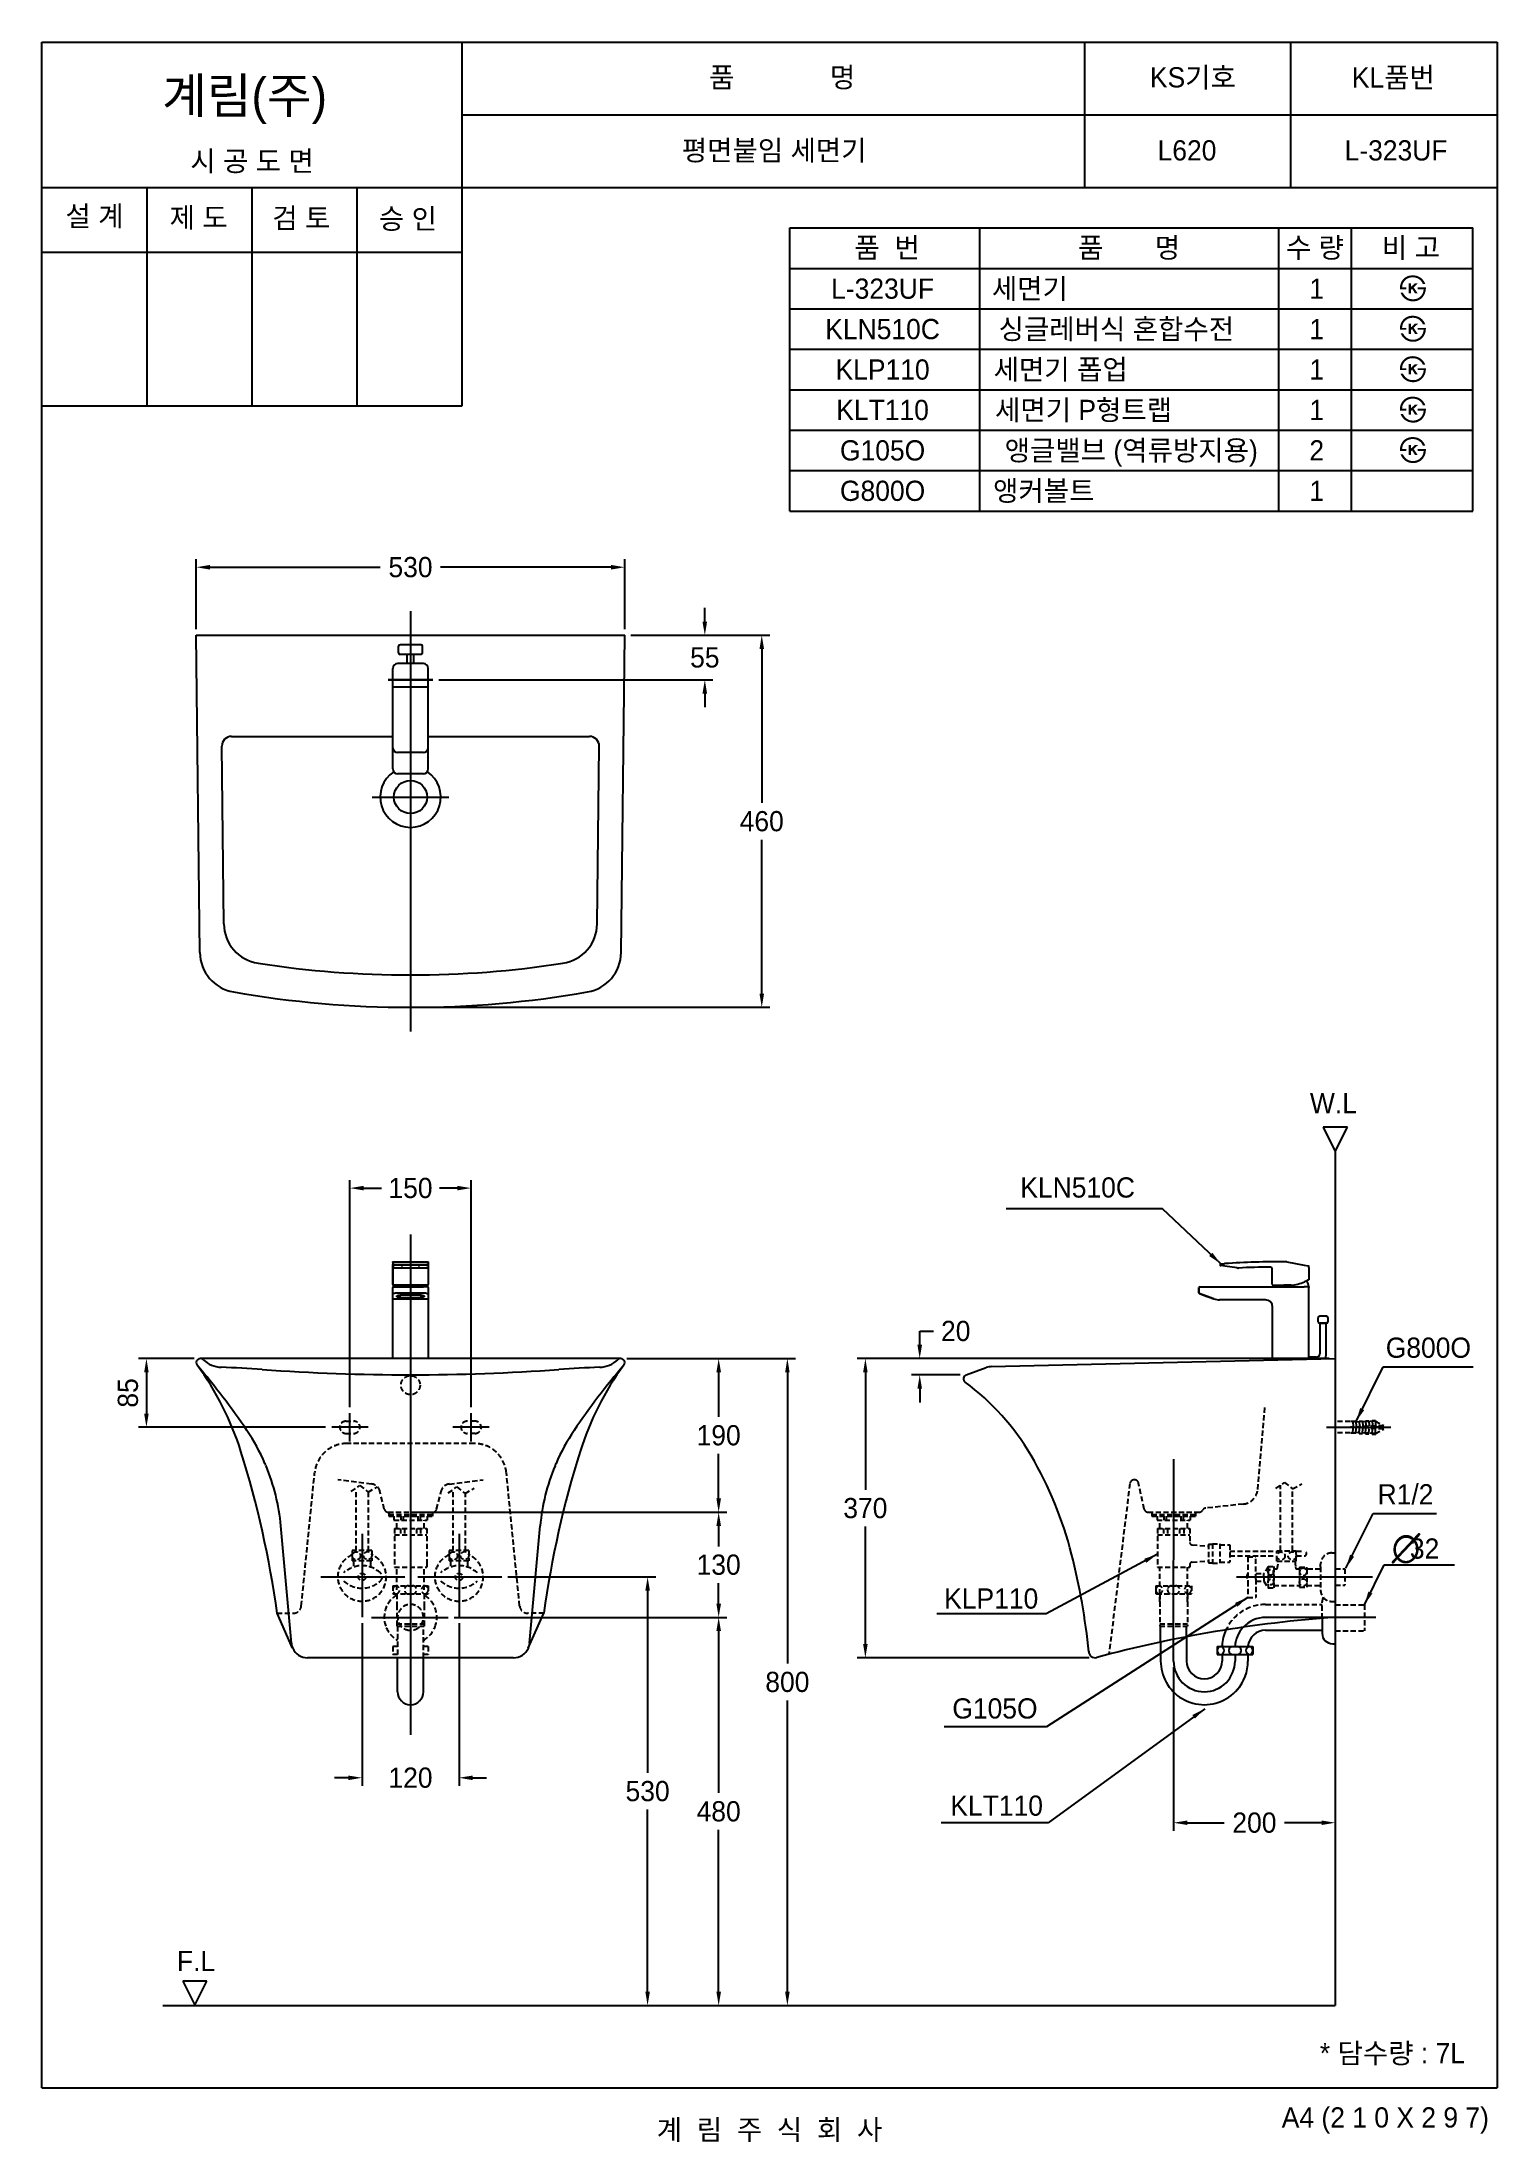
# Model space of a CAD drawing. Header units: millimetres. Extents: x 0 to 1800, y -67 to 2530.
import ezdxf
from ezdxf.enums import TextEntityAlignment as Align
from ezdxf.lldxf.tags import DXFTag

# ---------------------------------------------------------------- set-up
doc = ezdxf.new("R2010")
doc.units = ezdxf.units.MM
doc.linetypes.add('DASHED2', pattern=[9.525, 6.35, -3.175])
doc.layers.get('Defpoints').update_dxf_attribs({"color": 1})
for name, color, linetype in [('TEXT', 7, 'Continuous'), ('내부선 및 부속', 4, 'Continuous'), ('도각라인', 7, 'Continuous'), ('외형선', 3, 'Continuous'), ('점선', 6, 'DASHED2'), ('중심선', 1, 'DASHED'), ('치수선', 7, 'Continuous')]:
    doc.layers.add(name, color=color, linetype=linetype)
doc.styles.add('____', font='')
doc.styles.add('타이틀', font='H2GTRM.TTF', dxfattribs={"height": 25})
doc.styles.get('____').set_extended_font_data('굴림')
tags = doc.linetypes.add('DASHDOT', pattern=[70, 31, -13, 13, -13]).pattern_tags.tags
tags[10:11] = [DXFTag(74, 4), DXFTag(75, 0), DXFTag(340, '0'), DXFTag(46, 0.0), DXFTag(50, 0.0), DXFTag(44, 0.0), DXFTag(45, 0.0)]
tags[8:9] = [DXFTag(74, 4), DXFTag(75, 0), DXFTag(340, '0'), DXFTag(46, 0.0), DXFTag(50, 0.0), DXFTag(44, 0.0), DXFTag(45, 0.0)]
tags[6:7] = [DXFTag(74, 4), DXFTag(75, 0), DXFTag(340, '0'), DXFTag(46, 0.0), DXFTag(50, 0.0), DXFTag(44, 0.0), DXFTag(45, 0.0)]
tags[4:5] = [DXFTag(74, 4), DXFTag(75, 0), DXFTag(340, '0'), DXFTag(46, 0.0), DXFTag(50, 0.0), DXFTag(44, 0.0), DXFTag(45, 0.0)]
tags = doc.linetypes.add('DASHED', pattern=[25.72, 12.86, -12.86]).pattern_tags.tags
tags[6:7] = [DXFTag(74, 4), DXFTag(75, 0), DXFTag(340, '0'), DXFTag(46, 0.0), DXFTag(50, 0.0), DXFTag(44, 0.0), DXFTag(45, 0.0)]
tags[4:5] = [DXFTag(74, 4), DXFTag(75, 0), DXFTag(340, '0'), DXFTag(46, 0.0), DXFTag(50, 0.0), DXFTag(44, 0.0), DXFTag(45, 0.0)]
doc.dimstyles.new('MSADIM', dxfattribs={"dimtxt": 33, "dimasz": 17, "dimexe": 10, "dimexo": 7.5, "dimgap": 10, "dimtad": 0, "dimtih": 1, "dimtoh": 1, "dimdec": 0, "dimzin": 1, "dimdsep": 46, "dimtxsty": '____', "dimcen": 11.25, "dimadec": 0, "dimazin": 0, "dimtfac": 1, "dimtdec": 0, "dimtix": 1, "dimtmove": 0, "dimatfit": 3, "dimfxl": 0, "dimtolj": 1, "dimtzin": 1, "dimarcsym": 0})

msp = doc.modelspace()

# ---------------------------------------------------------------- texts
at = {"layer": 'TEXT', "style": '타이틀'}
for s, p in [('품             명', (915.7, 2486.4)), ('KS기호', (1423.8, 2486.3)), ('KL품번', (1671.8, 2486.1)), ('시 공 도 면', (259.9, 2382.7)), ('평면붙임 세면기', (905.8, 2396)), ('L620', (1416.5, 2396)), ('L-323UF', (1675.1, 2396)), ('설 계', (65, 2314.6)), ('제 도', (193.8, 2312.9)), ('검 토', (320.8, 2312.3)), ('승 인', (452.7, 2311.4)), ('품  번', (1045.5, 2275.7)), ('품       명', (1344.8, 2275.7)), ('수 량', (1574.8, 2275.7)), ('비 고', (1693.6, 2275.7)), ('L-323UF', (1039.9, 2225)), ('세면기', (1222.1, 2225)), ('1', (1577, 2225)), ('KLN510C', (1039.9, 2175)), ('싱글레버식 혼합수전', (1329.1, 2175)), ('1', (1577, 2175)), ('KLP110', (1039.9, 2125)), ('세면기 폽업', (1260.2, 2125)), ('1', (1577, 2125)), ('KLT110', (1039.9, 2075)), ('세면기 P형트랩', (1288.5, 2075)), ('1', (1577, 2075)), ('G105O', (1039.9, 2025)), ('앵글밸브 (역류방지용)', (1347.5, 2025)), ('2', (1577, 2025)), ('G800O', (1039.9, 1975)), ('앵커볼트', (1239.3, 1975)), ('1', (1577, 1975)), ('* 담수량 : 7L', (1670.6, 42.9)), ('계  림  주  식  회  사', (900, -51.7))]:
    msp.add_text(s, height=25, dxfattribs=at).set_placement(p, align=Align.MIDDLE_CENTER)
msp.add_text('계림(주)', height=44, dxfattribs=at).set_placement((148.7, 2441.8))
for s, p in [('W.L', (1597.6, 1217.7)), ('F.L', (190.6, 156.9))]:
    msp.add_text(s, height=25, dxfattribs=at).set_placement(p, align=Align.MIDDLE)
msp.add_text('A4 (2 1 0 X 2 9 7)', height=25, dxfattribs=at).set_placement((1790, -36.5), align=Align.MIDDLE_RIGHT)
at = {"layer": 'TEXT', "insert": (1210.3, 1126), "char_height": 25, "width": 380.447, "attachment_point": 1, "line_spacing_factor": 0.963855, "style": '타이틀'}
msp.add_mtext('\\A1;KLN510C', dxfattribs=at)
at = {"layer": 'TEXT', "linetype": 'Continuous', "char_height": 25, "attachment_point": 5, "style": '타이틀'}
for s, insert in [('\\A1;G800O', (1715.1, 915.2)), ('\\A1;R1/2', (1686.8, 733.9)), ('\\A1;KLP110', (1174.3, 605)), ('\\A1;G105O', (1178.9, 469.1)), ('\\A1;KLT110', (1181, 348.9))]:
    msp.add_mtext(s, dxfattribs=dict(at, insert=insert))
at = {"layer": '치수선'}
for s, height, style, p in [('∅', 35, '____', (1669.7, 650.5)), ('32', 25, '타이틀', (1692.2, 654.5))]:
    msp.add_text(s, height=height, dxfattribs=dict(at, style=style)).set_placement(p)

# ---------------------------------------------------------------- blocks, each defined once
blk = doc.blocks.new('*D2')
at = {"layer": 'Defpoints', "color": 0}
for p in [(195.9, 901.9), (129.2, 816.9), (358.4, 816.9)]:
    blk.add_point(p, dxfattribs=at)
at = {"layer": '치수선', "color": 0, "lineweight": -2}
for p, q in [((188.4, 901.9), (119.2, 901.9)), ((129.2, 884.9), (129.2, 833.9)), ((350.9, 816.9), (119.2, 816.9))]:
    blk.add_line(p, q, dxfattribs=at)
at = {"layer": '치수선', "color": 0}
for points in [[(126.4, 884.9), (132, 884.9), (129.2, 901.9)], [(126.4, 833.9), (132, 833.9), (129.2, 816.9)]]:
    blk.add_solid(points, dxfattribs=at)
at = {"layer": '치수선', "color": 0, "insert": (106.4, 859.4), "char_height": 25, "attachment_point": 5, "rotation": 90, "style": '____'}
blk.add_mtext('\\A1;85', dxfattribs=at)
blk = doc.blocks.new('*D3')
at = {"color": 0, "lineweight": -2}
for p, q in [((510.1, 581.9), (847.1, 581.9)), ((837.1, 564.9), (837.1, 364.7)), ((837.1, 118.9), (837.1, 319)), ((719, 101.9), (847.1, 101.9))]:
    blk.add_line(p, q, dxfattribs=at)
at = {"color": 0}
for points in [[(834.3, 564.9), (840, 564.9), (837.1, 581.9)], [(834.3, 118.9), (840, 118.9), (837.1, 101.9)]]:
    blk.add_solid(points, dxfattribs=at)
at = {"layer": 'Defpoints', "color": 0}
for p in [(502.6, 581.9), (837.1, 581.9), (711.5, 101.9)]:
    blk.add_point(p, dxfattribs=at)
at = {"color": 0, "insert": (837.1, 341.9), "char_height": 25, "attachment_point": 5, "style": '____'}
blk.add_mtext('\\A1;480', dxfattribs=at)
blk = doc.blocks.new('*D4')
at = {"color": 0, "lineweight": -2}
for p, q in [((463.4, 711.9), (847.1, 711.9)), ((837.1, 694.9), (837.1, 669.7)), ((837.1, 598.9), (837.1, 624)), ((844.6, 581.9), (847.1, 581.9))]:
    blk.add_line(p, q, dxfattribs=at)
at = {"color": 0}
for points in [[(834.3, 694.9), (840, 694.9), (837.1, 711.9)], [(834.3, 598.9), (840, 598.9), (837.1, 581.9)]]:
    blk.add_solid(points, dxfattribs=at)
at = {"layer": 'Defpoints', "color": 0}
for p in [(455.9, 711.9), (837.1, 711.9), (837.1, 581.9)]:
    blk.add_point(p, dxfattribs=at)
at = {"color": 0, "insert": (837.1, 646.9), "char_height": 25, "attachment_point": 5, "style": '____'}
blk.add_mtext('\\A1;130', dxfattribs=at)
blk = doc.blocks.new('*D5')
at = {"color": 0, "lineweight": -2}
for p, q in [((723.4, 901.9), (847.1, 901.9)), ((837.1, 884.9), (837.1, 829.7)), ((837.1, 728.9), (837.1, 784)), ((844.6, 711.9), (847.1, 711.9))]:
    blk.add_line(p, q, dxfattribs=at)
at = {"color": 0}
for points in [[(834.3, 884.9), (840, 884.9), (837.1, 901.9)], [(834.3, 728.9), (840, 728.9), (837.1, 711.9)]]:
    blk.add_solid(points, dxfattribs=at)
at = {"layer": 'Defpoints', "color": 0}
for p in [(715.9, 901.9), (837.1, 901.9), (837.1, 711.9)]:
    blk.add_point(p, dxfattribs=at)
at = {"color": 0, "insert": (837.1, 806.9), "char_height": 25, "attachment_point": 5, "style": '____'}
blk.add_mtext('\\A1;190', dxfattribs=at)
blk = doc.blocks.new('*D6')
at = {"color": 0, "lineweight": -2}
for p, q in [((395.9, 574.7), (395.9, 373.5)), ((515.9, 574.7), (515.9, 373.5)), ((378.9, 383.5), (361.9, 383.5)), ((532.9, 383.5), (549.9, 383.5))]:
    blk.add_line(p, q, dxfattribs=at)
at = {"color": 0}
for points in [[(378.9, 386.3), (378.9, 380.6), (395.9, 383.5)], [(532.9, 386.3), (532.9, 380.6), (515.9, 383.5)]]:
    blk.add_solid(points, dxfattribs=at)
at = {"layer": 'Defpoints', "color": 0}
for p in [(395.9, 582.2), (515.9, 582.2), (515.9, 383.5)]:
    blk.add_point(p, dxfattribs=at)
at = {"color": 0, "insert": (455.9, 383.5), "char_height": 25, "attachment_point": 5, "style": '____'}
blk.add_mtext('\\A1;120', dxfattribs=at)
blk = doc.blocks.new('*D7')
at = {"color": 0, "lineweight": -2}
for p, q in [((576.2, 631.9), (759.2, 631.9)), ((749.2, 614.9), (749.2, 389.7)), ((749.2, 118.9), (749.2, 344.1)), ((630.5, 101.9), (759.2, 101.9))]:
    blk.add_line(p, q, dxfattribs=at)
at = {"color": 0}
for points in [[(746.4, 614.9), (752, 614.9), (749.2, 631.9)], [(746.4, 118.9), (752, 118.9), (749.2, 101.9)]]:
    blk.add_solid(points, dxfattribs=at)
at = {"layer": 'Defpoints', "color": 0}
for p in [(568.7, 631.9), (623, 101.9), (749.2, 101.9)]:
    blk.add_point(p, dxfattribs=at)
at = {"color": 0, "insert": (749.2, 366.9), "char_height": 25, "attachment_point": 5, "style": '____'}
blk.add_mtext('\\A1;530', dxfattribs=at)
blk = doc.blocks.new('*D8')
at = {"color": 0, "lineweight": -2}
for p, q in [((843.2, 901.9), (932.1, 901.9)), ((922.1, 884.9), (922.1, 524.7)), ((922.1, 118.9), (922.1, 479.1)), ((843.2, 101.9), (932.1, 101.9))]:
    blk.add_line(p, q, dxfattribs=at)
at = {"color": 0}
for points in [[(919.3, 884.9), (924.9, 884.9), (922.1, 901.9)], [(919.3, 118.9), (924.9, 118.9), (922.1, 101.9)]]:
    blk.add_solid(points, dxfattribs=at)
at = {"layer": 'Defpoints', "color": 0}
for p in [(835.7, 901.9), (835.7, 101.9), (922.1, 101.9)]:
    blk.add_point(p, dxfattribs=at)
at = {"color": 0, "insert": (922.1, 501.9), "char_height": 25, "attachment_point": 5, "style": '____'}
blk.add_mtext('\\A1;800', dxfattribs=at)
blk = doc.blocks.new('*D9')
at = {"color": 0, "lineweight": -2}
for p, q in [((820, 1813.3), (820, 1830.3)), ((728.4, 1796.3), (830, 1796.3)), ((490.9, 1741.3), (830, 1741.3)), ((820, 1724.3), (820, 1707.3))]:
    blk.add_line(p, q, dxfattribs=at)
at = {"color": 0}
for points in [[(817.1, 1813.3), (822.8, 1813.3), (820, 1796.3)], [(817.1, 1724.3), (822.8, 1724.3), (820, 1741.3)]]:
    blk.add_solid(points, dxfattribs=at)
at = {"layer": 'Defpoints', "color": 0}
for p in [(720.9, 1796.3), (483.4, 1741.3), (820, 1741.3)]:
    blk.add_point(p, dxfattribs=at)
at = {"color": 0, "insert": (820, 1768.8), "char_height": 25, "attachment_point": 5, "style": '____'}
blk.add_mtext('\\A1;55', dxfattribs=at)
blk = doc.blocks.new('*D10')
at = {"color": 0, "lineweight": -2}
for p, q in [((728.4, 1796.3), (900.4, 1796.3)), ((890.4, 1779.3), (890.4, 1589.1)), ((890.4, 1353.3), (890.4, 1543.4)), ((463.4, 1336.3), (900.4, 1336.3))]:
    blk.add_line(p, q, dxfattribs=at)
at = {"color": 0}
for points in [[(887.6, 1779.3), (893.3, 1779.3), (890.4, 1796.3)], [(887.6, 1353.3), (893.3, 1353.3), (890.4, 1336.3)]]:
    blk.add_solid(points, dxfattribs=at)
at = {"layer": 'Defpoints', "color": 0}
for p in [(720.9, 1796.3), (455.9, 1336.3), (890.4, 1336.3)]:
    blk.add_point(p, dxfattribs=at)
at = {"color": 0, "insert": (890.4, 1566.3), "char_height": 25, "attachment_point": 5, "style": '____'}
blk.add_mtext('\\A1;460', dxfattribs=at)
blk = doc.blocks.new('*D11')
at = {"color": 0, "lineweight": -2}
for p, q in [((190.9, 1803.8), (190.9, 1890.5)), ((207.9, 1880.5), (418.5, 1880.5)), ((703.9, 1880.5), (493.2, 1880.5)), ((720.9, 1803.8), (720.9, 1890.5))]:
    blk.add_line(p, q, dxfattribs=at)
at = {"color": 0}
for points in [[(207.9, 1883.3), (207.9, 1877.6), (190.9, 1880.5)], [(703.9, 1883.3), (703.9, 1877.6), (720.9, 1880.5)]]:
    blk.add_solid(points, dxfattribs=at)
at = {"layer": 'Defpoints', "color": 0}
for p in [(720.9, 1880.5), (190.9, 1796.3), (720.9, 1796.3)]:
    blk.add_point(p, dxfattribs=at)
at = {"color": 0, "insert": (455.9, 1880.5), "char_height": 25, "attachment_point": 5, "style": '____'}
blk.add_mtext('\\A1;530', dxfattribs=at)
blk = doc.blocks.new('*D12')
at = {"color": 0, "lineweight": -2}
for p, q in [((1592.4, 901.9), (1008.6, 901.9)), ((1018.6, 884.9), (1018.6, 739.7)), ((1018.6, 548.9), (1018.6, 694.1)), ((1295.4, 531.9), (1008.6, 531.9))]:
    blk.add_line(p, q, dxfattribs=at)
at = {"color": 0}
for points in [[(1015.8, 884.9), (1021.4, 884.9), (1018.6, 901.9)], [(1015.8, 548.9), (1021.4, 548.9), (1018.6, 531.9)]]:
    blk.add_solid(points, dxfattribs=at)
at = {"layer": 'Defpoints', "color": 0}
for p in [(1018.6, 901.9), (1599.9, 901.9), (1302.9, 531.9)]:
    blk.add_point(p, dxfattribs=at)
at = {"color": 0, "insert": (1018.6, 716.9), "char_height": 25, "attachment_point": 5, "style": '____'}
blk.add_mtext('\\A1;370', dxfattribs=at)
blk = doc.blocks.new('*D13')
at = {"color": 0, "lineweight": -2}
for p, q in [((1085.8, 918.9), (1085.8, 935.9)), ((1085.8, 935.9), (1102.8, 935.9)), ((1592.4, 901.9), (1075.8, 901.9)), ((1135.7, 881.6), (1075.8, 881.6)), ((1085.8, 864.6), (1085.8, 847.6))]:
    blk.add_line(p, q, dxfattribs=at)
at = {"color": 0}
for points in [[(1083, 918.9), (1088.7, 918.9), (1085.8, 901.9)], [(1083, 864.6), (1088.7, 864.6), (1085.8, 881.6)]]:
    blk.add_solid(points, dxfattribs=at)
at = {"layer": 'Defpoints', "color": 0}
for p in [(1599.9, 901.9), (1085.8, 881.6), (1143.2, 881.6)]:
    blk.add_point(p, dxfattribs=at)
at = {"color": 0, "insert": (1130.4, 935.9), "char_height": 25, "attachment_point": 5, "style": '____'}
blk.add_mtext('\\A1;20', dxfattribs=at)
blk = doc.blocks.new('*D14')
at = {"color": 0, "lineweight": -2}
for p, q in [((1399.9, 520.4), (1399.9, 317.9)), ((1599.9, 541.7), (1599.9, 317.9)), ((1416.9, 327.9), (1462.6, 327.9)), ((1582.9, 327.9), (1537.2, 327.9))]:
    blk.add_line(p, q, dxfattribs=at)
at = {"color": 0}
for points in [[(1416.9, 330.7), (1416.9, 325.1), (1399.9, 327.9)], [(1582.9, 330.7), (1582.9, 325.1), (1599.9, 327.9)]]:
    blk.add_solid(points, dxfattribs=at)
at = {"layer": 'Defpoints', "color": 0}
for p in [(1599.9, 549.2), (1399.9, 527.9), (1399.9, 327.9)]:
    blk.add_point(p, dxfattribs=at)
at = {"color": 0, "insert": (1499.9, 327.9), "char_height": 25, "attachment_point": 5, "style": '____'}
blk.add_mtext('\\A1;200', dxfattribs=at)
blk = doc.blocks.new('*D15')
at = {"color": 0, "lineweight": -2}
for p, q in [((380.9, 841.9), (380.9, 1122.7)), ((530.9, 841.9), (530.9, 1122.7)), ((397.9, 1112.7), (419.9, 1112.7)), ((513.9, 1112.7), (491.8, 1112.7))]:
    blk.add_line(p, q, dxfattribs=at)
at = {"color": 0}
for points in [[(397.9, 1115.5), (397.9, 1109.9), (380.9, 1112.7)], [(513.9, 1115.5), (513.9, 1109.9), (530.9, 1112.7)]]:
    blk.add_solid(points, dxfattribs=at)
at = {"layer": 'Defpoints', "color": 0}
for p in [(530.9, 1112.7), (380.9, 834.4), (530.9, 834.4)]:
    blk.add_point(p, dxfattribs=at)
at = {"color": 0, "insert": (455.9, 1112.7), "char_height": 25, "attachment_point": 5, "style": '____'}
blk.add_mtext('\\A1;150', dxfattribs=at)

# ---------------------------------------------------------------- dimensions: what is measured, and where the dimension line sits
at = {"layer": '치수선'}
for base, p1, p2, picture, middle in [((720.9, 1880.5), (190.9, 1796.3), (720.9, 1796.3), '*D11', (455.9, 1880.5)), ((530.9, 1112.7), (380.9, 834.4), (530.9, 834.4), '*D15', (455.9, 1112.7)), ((515.9, 383.5), (395.9, 582.2), (515.9, 582.2), '*D6', (455.9, 383.5)), ((1399.9, 327.9), (1599.9, 549.2), (1399.9, 527.9), '*D14', (1499.9, 327.9))]:
    dim = msp.add_linear_dim(base=base, p1=p1, p2=p2, dimstyle='MSADIM', override={"dimtxt": 25, "dimtofl": 0})
    dim.commit()
    dim.dimension.update_dxf_attribs({"geometry": picture, "text_midpoint": middle})
for base, p1, p2, picture, middle in [((820, 1741.3), (720.9, 1796.3), (483.4, 1741.3), '*D9', (820, 1768.8)), ((890.4, 1336.3), (720.9, 1796.3), (455.9, 1336.3), '*D10', (890.4, 1566.3)), ((837.1, 901.9), (837.1, 711.9), (715.9, 901.9), '*D5', (837.1, 806.9)), ((922.1, 101.9), (835.7, 901.9), (835.7, 101.9), '*D8', (922.1, 501.9)), ((1018.6, 901.9), (1302.9, 531.9), (1599.9, 901.9), '*D12', (1018.6, 716.9)), ((837.1, 711.9), (837.1, 581.9), (455.9, 711.9), '*D4', (837.1, 646.9)), ((749.2, 101.9), (568.7, 631.9), (623, 101.9), '*D7', (749.2, 366.9)), ((837.1, 581.9), (711.5, 101.9), (502.6, 581.9), '*D3', (837.1, 341.9))]:
    dim = msp.add_linear_dim(base=base, p1=p1, p2=p2, angle=90, dimstyle='MSADIM', override={"dimtxt": 25, "dimtofl": 0})
    dim.commit()
    dim.dimension.update_dxf_attribs({"geometry": picture, "text_midpoint": middle})
dim = msp.add_linear_dim(base=(1085.8, 881.6), p1=(1599.9, 901.9), p2=(1143.2, 881.6), angle=90, dimstyle='MSADIM', override={"dimtxt": 25, "dimtofl": 0})
dim.commit()
dim.dimension.update_dxf_attribs({"geometry": '*D13', "text_midpoint": (1130.4, 935.9), "dimtype": 160})
dim = msp.add_linear_dim(base=(129.2, 816.9), p1=(195.9, 901.9), p2=(358.4, 816.9), angle=90, dimstyle='MSADIM', override={"dimtxt": 25, "dimtad": 1, "dimtih": 0, "dimtoh": 0}, dxfattribs=at)
dim.commit()
dim.dimension.update_dxf_attribs({"geometry": '*D2', "text_midpoint": (106.4, 859.4)})

# ---------------------------------------------------------------- hatches: boundary and pattern name
at = {"layer": 'TEXT'}
for points in [[(1679.9, 2224.2), (1679.8, 2224.6), (1679.8, 2225), (1679.8, 2225.4), (1679.8, 2225.8), (1679.8, 2226.2), (1679.9, 2226.6), (1679.9, 2227), (1679.9, 2227.4), (1680, 2227.8), (1680, 2228.2), (1680.1, 2228.6), (1680.2, 2229), (1680.3, 2229.4), (1680.4, 2229.8), (1680.5, 2230.1), (1680.6, 2230.5), (1680.7, 2230.9), (1680.8, 2231.3), (1681, 2231.7), (1681.1, 2232), (1681.3, 2232.4), (1681.4, 2232.7), (1681.6, 2233.1), (1681.8, 2233.4), (1682, 2233.8), (1682.1, 2234.1), (1682.4, 2234.4), (1682.6, 2234.8), (1682.8, 2235.1), (1683, 2235.4), (1683.2, 2235.7), (1683.8, 2236.3), (1684, 2236.6), (1684.3, 2236.9), (1684.6, 2237.2), (1684.9, 2237.5), (1685.2, 2237.8), (1685.5, 2238), (1685.8, 2238.3), (1686.1, 2238.5), (1686.4, 2238.7), (1686.8, 2239), (1687.1, 2239.2), (1687.4, 2239.4), (1687.8, 2239.6), (1688.2, 2239.8), (1688.5, 2239.9), (1688.9, 2240.1), (1689.3, 2240.3), (1689.7, 2240.5), (1690.2, 2240.6), (1690.6, 2240.7), (1691, 2240.9), (1691.5, 2241), (1691.9, 2241.1), (1692.4, 2241.2), (1692.8, 2241.2), (1693.3, 2241.3), (1693.8, 2241.4), (1694.2, 2241.4), (1694.7, 2241.4), (1695.2, 2241.5), (1695.7, 2241.5), (1696.5, 2241.5), (1696.8, 2241.4), (1697.2, 2241.4), (1697.6, 2241.4), (1697.9, 2241.3), (1698.3, 2241.3), (1698.6, 2241.2), (1699, 2241.2), (1699.3, 2241.1), (1699.7, 2241), (1700, 2241), (1700.4, 2240.9), (1700.7, 2240.8), (1701, 2240.7), (1701.4, 2240.6), (1701.7, 2240.5), (1702, 2240.4), (1702.3, 2240.2), (1702.6, 2240.1), (1702.9, 2240), (1703.2, 2239.8), (1703.5, 2239.7), (1703.8, 2239.5), (1704.1, 2239.4), (1704.4, 2239.2), (1704.7, 2239), (1705, 2238.9), (1705.2, 2238.7), (1705.5, 2238.5), (1705.8, 2238.3), (1706.1, 2238.1), (1706.5, 2237.7), (1706.9, 2237.4), (1707.3, 2237), (1707.7, 2236.6), (1708, 2236.2), (1708.4, 2235.8), (1708.7, 2235.4), (1709.1, 2234.9), (1709.4, 2234.5), (1709.7, 2234), (1710, 2233.5), (1710.3, 2233), (1710.5, 2232.5), (1710.8, 2232), (1711, 2231.5), (1711.3, 2230.9), (1711.3, 2230.9), (1708.2, 2230.9), (1708.2, 2230.9), (1708.1, 2231.1), (1708, 2231.3), (1708, 2231.4), (1707.9, 2231.6), (1707.8, 2231.8), (1707.7, 2232), (1707.7, 2232.1), (1707.6, 2232.3), (1707.5, 2232.5), (1707.4, 2232.6), (1707.3, 2232.8), (1707.2, 2233), (1707.1, 2233.1), (1707, 2233.3), (1706.9, 2233.5), (1706.7, 2233.6), (1706.6, 2233.8), (1706.5, 2233.9), (1706.2, 2234.3), (1705.9, 2234.6), (1705.6, 2234.9), (1705.3, 2235.2), (1705, 2235.5), (1704.7, 2235.8), (1704.3, 2236.1), (1704.1, 2236.3), (1703.8, 2236.4), (1703.6, 2236.6), (1703.4, 2236.8), (1703.1, 2236.9), (1702.9, 2237.1), (1702.6, 2237.2), (1702.4, 2237.4), (1702.2, 2237.5), (1701.9, 2237.6), (1701.7, 2237.7), (1701.4, 2237.8), (1701.2, 2238), (1700.9, 2238.1), (1700.6, 2238.2), (1700.4, 2238.3), (1700.1, 2238.3), (1699.9, 2238.4), (1699.6, 2238.5), (1699.3, 2238.6), (1699.1, 2238.6), (1698.8, 2238.7), (1698.5, 2238.7), (1698.2, 2238.8), (1698, 2238.8), (1697.7, 2238.9), (1697.4, 2238.9), (1697.1, 2238.9), (1696.8, 2239), (1696.5, 2239), (1696.3, 2239), (1696, 2239), (1695.6, 2239), (1695.3, 2239), (1694.9, 2238.9), (1694.6, 2238.9), (1694.3, 2238.9), (1693.9, 2238.9), (1693.6, 2238.8), (1693.3, 2238.8), (1693, 2238.7), (1692.7, 2238.7), (1692.3, 2238.6), (1692, 2238.5), (1691.7, 2238.4), (1691.4, 2238.3), (1691.1, 2238.2), (1690.9, 2238.1), (1690.6, 2238), (1690.3, 2237.9), (1690, 2237.8), (1689.7, 2237.7), (1689.4, 2237.5), (1689.2, 2237.4), (1688.9, 2237.3), (1688.7, 2237.1), (1688.4, 2236.9), (1688.1, 2236.8), (1687.9, 2236.6), (1687.6, 2236.4), (1687.4, 2236.2), (1687.2, 2236), (1686.9, 2235.8), (1686.7, 2235.6), (1686.5, 2235.4), (1686.2, 2235.2), (1686, 2235), (1685.8, 2234.7), (1685.6, 2234.5), (1685.4, 2234.3), (1685.2, 2234), (1685, 2233.8), (1684.8, 2233.5), (1684.7, 2233.3), (1684.5, 2233), (1684.3, 2232.7), (1684.2, 2232.5), (1684, 2232.2), (1683.9, 2231.9), (1683.8, 2231.6), (1683.7, 2231.3), (1683.5, 2231.1), (1683.4, 2230.8), (1683.3, 2230.5), (1683.2, 2230.2), (1683.1, 2229.8), (1683, 2229.5), (1683, 2229.2), (1682.9, 2228.9), (1682.8, 2228.6), (1682.8, 2228.2), (1682.7, 2227.9), (1682.7, 2227.6), (1682.7, 2227.2), (1682.6, 2226.9), (1682.6, 2226.5), (1682.6, 2226.5), (1687.8, 2226.5), (1687.8, 2226.5), (1687.8, 2226.5), (1687.8, 2224.2), (1687.8, 2224.2), (1687.8, 2224.2), (1679.9, 2224.2)], [(1712, 2226.5), (1712, 2226.1), (1712, 2225.6), (1712, 2225.2), (1712, 2224.8), (1711.9, 2224.3), (1711.9, 2223.9), (1711.9, 2223.5), (1711.8, 2223.1), (1711.7, 2222.7), (1711.6, 2222.2), (1711.6, 2221.8), (1711.5, 2221.4), (1711.3, 2221), (1711.2, 2220.6), (1711.1, 2220.2), (1711, 2219.8), (1710.8, 2219.4), (1710.7, 2219), (1710.5, 2218.7), (1710.4, 2218.3), (1710.2, 2217.9), (1710, 2217.6), (1709.8, 2217.2), (1709.6, 2216.9), (1709.4, 2216.5), (1709.2, 2216.2), (1709, 2215.9), (1708.8, 2215.5), (1708.5, 2215.2), (1708.3, 2214.9), (1708, 2214.6), (1707.8, 2214.3), (1707.5, 2214), (1707.2, 2213.7), (1707, 2213.5), (1706.7, 2213.2), (1706.4, 2212.9), (1706.1, 2212.7), (1705.8, 2212.4), (1705.5, 2212.2), (1705.2, 2212), (1704.8, 2211.8), (1704.5, 2211.6), (1704.2, 2211.4), (1703.8, 2211.2), (1703.5, 2211), (1703.1, 2210.8), (1702.8, 2210.7), (1702.4, 2210.5), (1702.1, 2210.3), (1701.7, 2210.2), (1701.3, 2210.1), (1700.9, 2209.9), (1700.5, 2209.8), (1700.2, 2209.7), (1699.8, 2209.6), (1699.4, 2209.6), (1699, 2209.5), (1698.6, 2209.4), (1698.2, 2209.4), (1697.8, 2209.4), (1697.4, 2209.3), (1697, 2209.3), (1696.6, 2209.3), (1695.9, 2209.3), (1695.3, 2209.3), (1694.6, 2209.4), (1694, 2209.5), (1693.3, 2209.5), (1693, 2209.6), (1692.7, 2209.7), (1692.4, 2209.7), (1692.1, 2209.8), (1691.8, 2209.9), (1691.5, 2209.9), (1691.2, 2210), (1691, 2210.1), (1690.7, 2210.2), (1690.4, 2210.3), (1690.1, 2210.4), (1689.8, 2210.5), (1689.5, 2210.6), (1689.3, 2210.7), (1689, 2210.9), (1688.7, 2211), (1688.5, 2211.1), (1688.2, 2211.3), (1687.9, 2211.4), (1687.7, 2211.6), (1687.4, 2211.7), (1686.9, 2212), (1686.6, 2212.2), (1686.4, 2212.4), (1686.1, 2212.6), (1685.9, 2212.8), (1685.6, 2213), (1685.4, 2213.2), (1685.1, 2213.4), (1684.9, 2213.6), (1684.7, 2213.8), (1684.5, 2214.1), (1684.2, 2214.3), (1684, 2214.5), (1683.8, 2214.8), (1683.6, 2215), (1683.4, 2215.2), (1683.2, 2215.5), (1683, 2215.8), (1682.8, 2216), (1682.6, 2216.3), (1682.5, 2216.6), (1682.3, 2216.8), (1682.1, 2217.1), (1681.9, 2217.4), (1681.8, 2217.7), (1681.6, 2218), (1681.5, 2218.3), (1681.3, 2218.6), (1681, 2219.2), (1680.8, 2219.9), (1680.8, 2219.9), (1683.7, 2219.9), (1683.7, 2219.9), (1683.9, 2219.4), (1684.2, 2219), (1684.4, 2218.6), (1684.6, 2218.2), (1684.9, 2217.9), (1685.1, 2217.5), (1685.4, 2217.1), (1685.7, 2216.8), (1685.9, 2216.5), (1686.2, 2216.1), (1686.5, 2215.8), (1686.8, 2215.5), (1687.1, 2215.2), (1687.4, 2215), (1687.7, 2214.7), (1688, 2214.5), (1688.2, 2214.3), (1688.4, 2214.1), (1688.7, 2214), (1688.9, 2213.8), (1689.1, 2213.7), (1689.4, 2213.5), (1689.6, 2213.4), (1689.9, 2213.2), (1690.1, 2213.1), (1690.4, 2213), (1690.6, 2212.9), (1690.9, 2212.8), (1691.1, 2212.7), (1691.4, 2212.6), (1691.7, 2212.5), (1691.9, 2212.4), (1692.2, 2212.3), (1692.5, 2212.3), (1692.7, 2212.2), (1693, 2212.1), (1693.3, 2212.1), (1693.6, 2212), (1693.9, 2212), (1694.2, 2212), (1694.5, 2211.9), (1694.8, 2211.9), (1695.1, 2211.9), (1695.4, 2211.9), (1695.7, 2211.9), (1696, 2211.9), (1696.3, 2211.9), (1697.1, 2211.9), (1697.4, 2211.9), (1697.7, 2212), (1698, 2212), (1698.2, 2212), (1698.5, 2212), (1698.7, 2212.1), (1699, 2212.1), (1699.3, 2212.2), (1699.5, 2212.2), (1699.8, 2212.3), (1700, 2212.4), (1700.3, 2212.5), (1700.5, 2212.5), (1700.8, 2212.6), (1701, 2212.7), (1701.3, 2212.8), (1701.5, 2212.9), (1701.8, 2213), (1702, 2213.1), (1702.3, 2213.3), (1702.5, 2213.4), (1702.7, 2213.5), (1703, 2213.7), (1703.2, 2213.8), (1703.4, 2213.9), (1703.7, 2214.1), (1703.9, 2214.3), (1704.1, 2214.4), (1704.3, 2214.6), (1704.6, 2214.8), (1704.8, 2215), (1705.1, 2215.2), (1705.3, 2215.4), (1705.6, 2215.7), (1705.8, 2215.9), (1706, 2216.1), (1706.2, 2216.4), (1706.4, 2216.6), (1706.6, 2216.9), (1706.8, 2217.1), (1707, 2217.4), (1707.2, 2217.7), (1707.3, 2218), (1707.5, 2218.2), (1707.7, 2218.5), (1707.8, 2218.8), (1708, 2219.1), (1708.1, 2219.4), (1708.2, 2219.7), (1708.3, 2220), (1708.4, 2220.4), (1708.6, 2220.7), (1708.7, 2221), (1708.7, 2221.3), (1708.8, 2221.7), (1708.9, 2222), (1709, 2222.4), (1709, 2222.7), (1709.1, 2223.1), (1709.1, 2223.4), (1709.2, 2223.8), (1709.2, 2224.2), (1709.2, 2224.2), (1701.8, 2224.2), (1701.8, 2224.2), (1701.8, 2224.2), (1701.8, 2226.5), (1701.8, 2226.5), (1701.8, 2226.5), (1712, 2226.5)], [(1693.6, 2227.2), (1698.4, 2231.6), (1702.3, 2231.6), (1696.9, 2226.6), (1701.9, 2219.1), (1698.6, 2219.1), (1695, 2224.8), (1693.6, 2223.6), (1693.6, 2219.1), (1690.7, 2219.1), (1690.7, 2231.7), (1693.6, 2231.7)], [(1679.9, 2174.2), (1679.8, 2174.6), (1679.8, 2175), (1679.8, 2175.4), (1679.8, 2175.8), (1679.8, 2176.2), (1679.9, 2176.6), (1679.9, 2177), (1679.9, 2177.4), (1680, 2177.8), (1680, 2178.2), (1680.1, 2178.6), (1680.2, 2179), (1680.3, 2179.4), (1680.4, 2179.8), (1680.5, 2180.1), (1680.6, 2180.5), (1680.7, 2180.9), (1680.8, 2181.3), (1681, 2181.7), (1681.1, 2182), (1681.3, 2182.4), (1681.4, 2182.7), (1681.6, 2183.1), (1681.8, 2183.4), (1682, 2183.8), (1682.1, 2184.1), (1682.4, 2184.4), (1682.6, 2184.8), (1682.8, 2185.1), (1683, 2185.4), (1683.2, 2185.7), (1683.8, 2186.3), (1684, 2186.6), (1684.3, 2186.9), (1684.6, 2187.2), (1684.9, 2187.5), (1685.2, 2187.8), (1685.5, 2188), (1685.8, 2188.3), (1686.1, 2188.5), (1686.4, 2188.7), (1686.8, 2189), (1687.1, 2189.2), (1687.4, 2189.4), (1687.8, 2189.6), (1688.2, 2189.8), (1688.5, 2189.9), (1688.9, 2190.1), (1689.3, 2190.3), (1689.7, 2190.5), (1690.2, 2190.6), (1690.6, 2190.7), (1691, 2190.9), (1691.5, 2191), (1691.9, 2191.1), (1692.4, 2191.2), (1692.8, 2191.2), (1693.3, 2191.3), (1693.8, 2191.4), (1694.2, 2191.4), (1694.7, 2191.4), (1695.2, 2191.5), (1695.7, 2191.5), (1696.5, 2191.5), (1696.8, 2191.4), (1697.2, 2191.4), (1697.6, 2191.4), (1697.9, 2191.3), (1698.3, 2191.3), (1698.6, 2191.2), (1699, 2191.2), (1699.3, 2191.1), (1699.7, 2191), (1700, 2191), (1700.4, 2190.9), (1700.7, 2190.8), (1701, 2190.7), (1701.4, 2190.6), (1701.7, 2190.5), (1702, 2190.4), (1702.3, 2190.2), (1702.6, 2190.1), (1702.9, 2190), (1703.2, 2189.8), (1703.5, 2189.7), (1703.8, 2189.5), (1704.1, 2189.4), (1704.4, 2189.2), (1704.7, 2189), (1705, 2188.9), (1705.2, 2188.7), (1705.5, 2188.5), (1705.8, 2188.3), (1706.1, 2188.1), (1706.5, 2187.7), (1706.9, 2187.4), (1707.3, 2187), (1707.7, 2186.6), (1708, 2186.2), (1708.4, 2185.8), (1708.7, 2185.4), (1709.1, 2184.9), (1709.4, 2184.5), (1709.7, 2184), (1710, 2183.5), (1710.3, 2183), (1710.5, 2182.5), (1710.8, 2182), (1711, 2181.5), (1711.3, 2180.9), (1711.3, 2180.9), (1708.2, 2180.9), (1708.2, 2180.9), (1708.1, 2181.1), (1708, 2181.3), (1708, 2181.4), (1707.9, 2181.6), (1707.8, 2181.8), (1707.7, 2182), (1707.7, 2182.1), (1707.6, 2182.3), (1707.5, 2182.5), (1707.4, 2182.6), (1707.3, 2182.8), (1707.2, 2183), (1707.1, 2183.1), (1707, 2183.3), (1706.9, 2183.5), (1706.7, 2183.6), (1706.6, 2183.8), (1706.5, 2183.9), (1706.2, 2184.3), (1705.9, 2184.6), (1705.6, 2184.9), (1705.3, 2185.2), (1705, 2185.5), (1704.7, 2185.8), (1704.3, 2186.1), (1704.1, 2186.3), (1703.8, 2186.4), (1703.6, 2186.6), (1703.4, 2186.8), (1703.1, 2186.9), (1702.9, 2187.1), (1702.6, 2187.2), (1702.4, 2187.4), (1702.2, 2187.5), (1701.9, 2187.6), (1701.7, 2187.7), (1701.4, 2187.8), (1701.2, 2188), (1700.9, 2188.1), (1700.6, 2188.2), (1700.4, 2188.3), (1700.1, 2188.3), (1699.9, 2188.4), (1699.6, 2188.5), (1699.3, 2188.6), (1699.1, 2188.6), (1698.8, 2188.7), (1698.5, 2188.7), (1698.2, 2188.8), (1698, 2188.8), (1697.7, 2188.9), (1697.4, 2188.9), (1697.1, 2188.9), (1696.8, 2189), (1696.5, 2189), (1696.3, 2189), (1696, 2189), (1695.6, 2189), (1695.3, 2189), (1694.9, 2188.9), (1694.6, 2188.9), (1694.3, 2188.9), (1693.9, 2188.9), (1693.6, 2188.8), (1693.3, 2188.8), (1693, 2188.7), (1692.7, 2188.7), (1692.3, 2188.6), (1692, 2188.5), (1691.7, 2188.4), (1691.4, 2188.3), (1691.1, 2188.2), (1690.9, 2188.1), (1690.6, 2188), (1690.3, 2187.9), (1690, 2187.8), (1689.7, 2187.7), (1689.4, 2187.5), (1689.2, 2187.4), (1688.9, 2187.3), (1688.7, 2187.1), (1688.4, 2186.9), (1688.1, 2186.8), (1687.9, 2186.6), (1687.6, 2186.4), (1687.4, 2186.2), (1687.2, 2186), (1686.9, 2185.8), (1686.7, 2185.6), (1686.5, 2185.4), (1686.2, 2185.2), (1686, 2185), (1685.8, 2184.7), (1685.6, 2184.5), (1685.4, 2184.3), (1685.2, 2184), (1685, 2183.8), (1684.8, 2183.5), (1684.7, 2183.3), (1684.5, 2183), (1684.3, 2182.7), (1684.2, 2182.5), (1684, 2182.2), (1683.9, 2181.9), (1683.8, 2181.6), (1683.7, 2181.3), (1683.5, 2181.1), (1683.4, 2180.8), (1683.3, 2180.5), (1683.2, 2180.2), (1683.1, 2179.8), (1683, 2179.5), (1683, 2179.2), (1682.9, 2178.9), (1682.8, 2178.6), (1682.8, 2178.2), (1682.7, 2177.9), (1682.7, 2177.6), (1682.7, 2177.2), (1682.6, 2176.9), (1682.6, 2176.5), (1682.6, 2176.5), (1687.8, 2176.5), (1687.8, 2176.5), (1687.8, 2176.5), (1687.8, 2174.2), (1687.8, 2174.2), (1687.8, 2174.2), (1679.9, 2174.2)], [(1693.6, 2177.2), (1698.4, 2181.6), (1702.3, 2181.6), (1696.9, 2176.6), (1701.9, 2169.1), (1698.6, 2169.1), (1695, 2174.8), (1693.6, 2173.6), (1693.6, 2169.1), (1690.7, 2169.1), (1690.7, 2181.7), (1693.6, 2181.7)], [(1712, 2176.5), (1712, 2176.1), (1712, 2175.6), (1712, 2175.2), (1712, 2174.8), (1711.9, 2174.3), (1711.9, 2173.9), (1711.9, 2173.5), (1711.8, 2173.1), (1711.7, 2172.7), (1711.6, 2172.2), (1711.6, 2171.8), (1711.5, 2171.4), (1711.3, 2171), (1711.2, 2170.6), (1711.1, 2170.2), (1711, 2169.8), (1710.8, 2169.4), (1710.7, 2169), (1710.5, 2168.7), (1710.4, 2168.3), (1710.2, 2167.9), (1710, 2167.6), (1709.8, 2167.2), (1709.6, 2166.9), (1709.4, 2166.5), (1709.2, 2166.2), (1709, 2165.9), (1708.8, 2165.5), (1708.5, 2165.2), (1708.3, 2164.9), (1708, 2164.6), (1707.8, 2164.3), (1707.5, 2164), (1707.2, 2163.7), (1707, 2163.5), (1706.7, 2163.2), (1706.4, 2162.9), (1706.1, 2162.7), (1705.8, 2162.4), (1705.5, 2162.2), (1705.2, 2162), (1704.8, 2161.8), (1704.5, 2161.6), (1704.2, 2161.4), (1703.8, 2161.2), (1703.5, 2161), (1703.1, 2160.8), (1702.8, 2160.7), (1702.4, 2160.5), (1702.1, 2160.3), (1701.7, 2160.2), (1701.3, 2160.1), (1700.9, 2159.9), (1700.5, 2159.8), (1700.2, 2159.7), (1699.8, 2159.6), (1699.4, 2159.6), (1699, 2159.5), (1698.6, 2159.4), (1698.2, 2159.4), (1697.8, 2159.4), (1697.4, 2159.3), (1697, 2159.3), (1696.6, 2159.3), (1695.9, 2159.3), (1695.3, 2159.3), (1694.6, 2159.4), (1694, 2159.5), (1693.3, 2159.5), (1693, 2159.6), (1692.7, 2159.7), (1692.4, 2159.7), (1692.1, 2159.8), (1691.8, 2159.9), (1691.5, 2159.9), (1691.2, 2160), (1691, 2160.1), (1690.7, 2160.2), (1690.4, 2160.3), (1690.1, 2160.4), (1689.8, 2160.5), (1689.5, 2160.6), (1689.3, 2160.7), (1689, 2160.9), (1688.7, 2161), (1688.5, 2161.1), (1688.2, 2161.3), (1687.9, 2161.4), (1687.7, 2161.6), (1687.4, 2161.7), (1686.9, 2162), (1686.6, 2162.2), (1686.4, 2162.4), (1686.1, 2162.6), (1685.9, 2162.8), (1685.6, 2163), (1685.4, 2163.2), (1685.1, 2163.4), (1684.9, 2163.6), (1684.7, 2163.8), (1684.5, 2164.1), (1684.2, 2164.3), (1684, 2164.5), (1683.8, 2164.8), (1683.6, 2165), (1683.4, 2165.2), (1683.2, 2165.5), (1683, 2165.8), (1682.8, 2166), (1682.6, 2166.3), (1682.5, 2166.6), (1682.3, 2166.8), (1682.1, 2167.1), (1681.9, 2167.4), (1681.8, 2167.7), (1681.6, 2168), (1681.5, 2168.3), (1681.3, 2168.6), (1681, 2169.2), (1680.8, 2169.9), (1680.8, 2169.9), (1683.7, 2169.9), (1683.7, 2169.9), (1683.9, 2169.4), (1684.2, 2169), (1684.4, 2168.6), (1684.6, 2168.2), (1684.9, 2167.9), (1685.1, 2167.5), (1685.4, 2167.1), (1685.7, 2166.8), (1685.9, 2166.5), (1686.2, 2166.1), (1686.5, 2165.8), (1686.8, 2165.5), (1687.1, 2165.2), (1687.4, 2165), (1687.7, 2164.7), (1688, 2164.5), (1688.2, 2164.3), (1688.4, 2164.1), (1688.7, 2164), (1688.9, 2163.8), (1689.1, 2163.7), (1689.4, 2163.5), (1689.6, 2163.4), (1689.9, 2163.2), (1690.1, 2163.1), (1690.4, 2163), (1690.6, 2162.9), (1690.9, 2162.8), (1691.1, 2162.7), (1691.4, 2162.6), (1691.7, 2162.5), (1691.9, 2162.4), (1692.2, 2162.3), (1692.5, 2162.3), (1692.7, 2162.2), (1693, 2162.1), (1693.3, 2162.1), (1693.6, 2162), (1693.9, 2162), (1694.2, 2162), (1694.5, 2161.9), (1694.8, 2161.9), (1695.1, 2161.9), (1695.4, 2161.9), (1695.7, 2161.9), (1696, 2161.9), (1696.3, 2161.9), (1697.1, 2161.9), (1697.4, 2161.9), (1697.7, 2162), (1698, 2162), (1698.2, 2162), (1698.5, 2162), (1698.7, 2162.1), (1699, 2162.1), (1699.3, 2162.2), (1699.5, 2162.2), (1699.8, 2162.3), (1700, 2162.4), (1700.3, 2162.5), (1700.5, 2162.5), (1700.8, 2162.6), (1701, 2162.7), (1701.3, 2162.8), (1701.5, 2162.9), (1701.8, 2163), (1702, 2163.1), (1702.3, 2163.3), (1702.5, 2163.4), (1702.7, 2163.5), (1703, 2163.7), (1703.2, 2163.8), (1703.4, 2163.9), (1703.7, 2164.1), (1703.9, 2164.3), (1704.1, 2164.4), (1704.3, 2164.6), (1704.6, 2164.8), (1704.8, 2165), (1705.1, 2165.2), (1705.3, 2165.4), (1705.6, 2165.7), (1705.8, 2165.9), (1706, 2166.1), (1706.2, 2166.4), (1706.4, 2166.6), (1706.6, 2166.9), (1706.8, 2167.1), (1707, 2167.4), (1707.2, 2167.7), (1707.3, 2168), (1707.5, 2168.2), (1707.7, 2168.5), (1707.8, 2168.8), (1708, 2169.1), (1708.1, 2169.4), (1708.2, 2169.7), (1708.3, 2170), (1708.4, 2170.4), (1708.6, 2170.7), (1708.7, 2171), (1708.7, 2171.3), (1708.8, 2171.7), (1708.9, 2172), (1709, 2172.4), (1709, 2172.7), (1709.1, 2173.1), (1709.1, 2173.4), (1709.2, 2173.8), (1709.2, 2174.2), (1709.2, 2174.2), (1701.8, 2174.2), (1701.8, 2174.2), (1701.8, 2174.2), (1701.8, 2176.5), (1701.8, 2176.5), (1701.8, 2176.5), (1712, 2176.5)], [(1679.9, 2124.2), (1679.8, 2124.6), (1679.8, 2125), (1679.8, 2125.4), (1679.8, 2125.8), (1679.8, 2126.2), (1679.9, 2126.6), (1679.9, 2127), (1679.9, 2127.4), (1680, 2127.8), (1680, 2128.2), (1680.1, 2128.6), (1680.2, 2129), (1680.3, 2129.4), (1680.4, 2129.8), (1680.5, 2130.1), (1680.6, 2130.5), (1680.7, 2130.9), (1680.8, 2131.3), (1681, 2131.7), (1681.1, 2132), (1681.3, 2132.4), (1681.4, 2132.7), (1681.6, 2133.1), (1681.8, 2133.4), (1682, 2133.8), (1682.1, 2134.1), (1682.4, 2134.4), (1682.6, 2134.8), (1682.8, 2135.1), (1683, 2135.4), (1683.2, 2135.7), (1683.8, 2136.3), (1684, 2136.6), (1684.3, 2136.9), (1684.6, 2137.2), (1684.9, 2137.5), (1685.2, 2137.8), (1685.5, 2138), (1685.8, 2138.3), (1686.1, 2138.5), (1686.4, 2138.7), (1686.8, 2139), (1687.1, 2139.2), (1687.4, 2139.4), (1687.8, 2139.6), (1688.2, 2139.8), (1688.5, 2139.9), (1688.9, 2140.1), (1689.3, 2140.3), (1689.7, 2140.5), (1690.2, 2140.6), (1690.6, 2140.7), (1691, 2140.9), (1691.5, 2141), (1691.9, 2141.1), (1692.4, 2141.2), (1692.8, 2141.2), (1693.3, 2141.3), (1693.8, 2141.4), (1694.2, 2141.4), (1694.7, 2141.4), (1695.2, 2141.5), (1695.7, 2141.5), (1696.5, 2141.5), (1696.8, 2141.4), (1697.2, 2141.4), (1697.6, 2141.4), (1697.9, 2141.3), (1698.3, 2141.3), (1698.6, 2141.2), (1699, 2141.2), (1699.3, 2141.1), (1699.7, 2141), (1700, 2141), (1700.4, 2140.9), (1700.7, 2140.8), (1701, 2140.7), (1701.4, 2140.6), (1701.7, 2140.5), (1702, 2140.4), (1702.3, 2140.2), (1702.6, 2140.1), (1702.9, 2140), (1703.2, 2139.8), (1703.5, 2139.7), (1703.8, 2139.5), (1704.1, 2139.4), (1704.4, 2139.2), (1704.7, 2139), (1705, 2138.9), (1705.2, 2138.7), (1705.5, 2138.5), (1705.8, 2138.3), (1706.1, 2138.1), (1706.5, 2137.7), (1706.9, 2137.4), (1707.3, 2137), (1707.7, 2136.6), (1708, 2136.2), (1708.4, 2135.8), (1708.7, 2135.4), (1709.1, 2134.9), (1709.4, 2134.5), (1709.7, 2134), (1710, 2133.5), (1710.3, 2133), (1710.5, 2132.5), (1710.8, 2132), (1711, 2131.5), (1711.3, 2130.9), (1711.3, 2130.9), (1708.2, 2130.9), (1708.2, 2130.9), (1708.1, 2131.1), (1708, 2131.3), (1708, 2131.4), (1707.9, 2131.6), (1707.8, 2131.8), (1707.7, 2132), (1707.7, 2132.1), (1707.6, 2132.3), (1707.5, 2132.5), (1707.4, 2132.6), (1707.3, 2132.8), (1707.2, 2133), (1707.1, 2133.1), (1707, 2133.3), (1706.9, 2133.5), (1706.7, 2133.6), (1706.6, 2133.8), (1706.5, 2133.9), (1706.2, 2134.3), (1705.9, 2134.6), (1705.6, 2134.9), (1705.3, 2135.2), (1705, 2135.5), (1704.7, 2135.8), (1704.3, 2136.1), (1704.1, 2136.3), (1703.8, 2136.4), (1703.6, 2136.6), (1703.4, 2136.8), (1703.1, 2136.9), (1702.9, 2137.1), (1702.6, 2137.2), (1702.4, 2137.4), (1702.2, 2137.5), (1701.9, 2137.6), (1701.7, 2137.7), (1701.4, 2137.8), (1701.2, 2138), (1700.9, 2138.1), (1700.6, 2138.2), (1700.4, 2138.3), (1700.1, 2138.3), (1699.9, 2138.4), (1699.6, 2138.5), (1699.3, 2138.6), (1699.1, 2138.6), (1698.8, 2138.7), (1698.5, 2138.7), (1698.2, 2138.8), (1698, 2138.8), (1697.7, 2138.9), (1697.4, 2138.9), (1697.1, 2138.9), (1696.8, 2139), (1696.5, 2139), (1696.3, 2139), (1696, 2139), (1695.6, 2139), (1695.3, 2139), (1694.9, 2138.9), (1694.6, 2138.9), (1694.3, 2138.9), (1693.9, 2138.9), (1693.6, 2138.8), (1693.3, 2138.8), (1693, 2138.7), (1692.7, 2138.7), (1692.3, 2138.6), (1692, 2138.5), (1691.7, 2138.4), (1691.4, 2138.3), (1691.1, 2138.2), (1690.9, 2138.1), (1690.6, 2138), (1690.3, 2137.9), (1690, 2137.8), (1689.7, 2137.7), (1689.4, 2137.5), (1689.2, 2137.4), (1688.9, 2137.3), (1688.7, 2137.1), (1688.4, 2136.9), (1688.1, 2136.8), (1687.9, 2136.6), (1687.6, 2136.4), (1687.4, 2136.2), (1687.2, 2136), (1686.9, 2135.8), (1686.7, 2135.6), (1686.5, 2135.4), (1686.2, 2135.2), (1686, 2135), (1685.8, 2134.7), (1685.6, 2134.5), (1685.4, 2134.3), (1685.2, 2134), (1685, 2133.8), (1684.8, 2133.5), (1684.7, 2133.3), (1684.5, 2133), (1684.3, 2132.7), (1684.2, 2132.5), (1684, 2132.2), (1683.9, 2131.9), (1683.8, 2131.6), (1683.7, 2131.3), (1683.5, 2131.1), (1683.4, 2130.8), (1683.3, 2130.5), (1683.2, 2130.2), (1683.1, 2129.8), (1683, 2129.5), (1683, 2129.2), (1682.9, 2128.9), (1682.8, 2128.6), (1682.8, 2128.2), (1682.7, 2127.9), (1682.7, 2127.6), (1682.7, 2127.2), (1682.6, 2126.9), (1682.6, 2126.5), (1682.6, 2126.5), (1687.8, 2126.5), (1687.8, 2126.5), (1687.8, 2126.5), (1687.8, 2124.2), (1687.8, 2124.2), (1687.8, 2124.2), (1679.9, 2124.2)], [(1693.6, 2127.2), (1698.4, 2131.6), (1702.3, 2131.6), (1696.9, 2126.6), (1701.9, 2119.1), (1698.6, 2119.1), (1695, 2124.8), (1693.6, 2123.6), (1693.6, 2119.1), (1690.7, 2119.1), (1690.7, 2131.7), (1693.6, 2131.7)], [(1712, 2126.5), (1712, 2126.1), (1712, 2125.6), (1712, 2125.2), (1712, 2124.8), (1711.9, 2124.3), (1711.9, 2123.9), (1711.9, 2123.5), (1711.8, 2123.1), (1711.7, 2122.7), (1711.6, 2122.2), (1711.6, 2121.8), (1711.5, 2121.4), (1711.3, 2121), (1711.2, 2120.6), (1711.1, 2120.2), (1711, 2119.8), (1710.8, 2119.4), (1710.7, 2119), (1710.5, 2118.7), (1710.4, 2118.3), (1710.2, 2117.9), (1710, 2117.6), (1709.8, 2117.2), (1709.6, 2116.9), (1709.4, 2116.5), (1709.2, 2116.2), (1709, 2115.9), (1708.8, 2115.5), (1708.5, 2115.2), (1708.3, 2114.9), (1708, 2114.6), (1707.8, 2114.3), (1707.5, 2114), (1707.2, 2113.7), (1707, 2113.5), (1706.7, 2113.2), (1706.4, 2112.9), (1706.1, 2112.7), (1705.8, 2112.4), (1705.5, 2112.2), (1705.2, 2112), (1704.8, 2111.8), (1704.5, 2111.6), (1704.2, 2111.4), (1703.8, 2111.2), (1703.5, 2111), (1703.1, 2110.8), (1702.8, 2110.7), (1702.4, 2110.5), (1702.1, 2110.3), (1701.7, 2110.2), (1701.3, 2110.1), (1700.9, 2109.9), (1700.5, 2109.8), (1700.2, 2109.7), (1699.8, 2109.6), (1699.4, 2109.6), (1699, 2109.5), (1698.6, 2109.4), (1698.2, 2109.4), (1697.8, 2109.4), (1697.4, 2109.3), (1697, 2109.3), (1696.6, 2109.3), (1695.9, 2109.3), (1695.3, 2109.3), (1694.6, 2109.4), (1694, 2109.5), (1693.3, 2109.5), (1693, 2109.6), (1692.7, 2109.7), (1692.4, 2109.7), (1692.1, 2109.8), (1691.8, 2109.9), (1691.5, 2109.9), (1691.2, 2110), (1691, 2110.1), (1690.7, 2110.2), (1690.4, 2110.3), (1690.1, 2110.4), (1689.8, 2110.5), (1689.5, 2110.6), (1689.3, 2110.7), (1689, 2110.9), (1688.7, 2111), (1688.5, 2111.1), (1688.2, 2111.3), (1687.9, 2111.4), (1687.7, 2111.6), (1687.4, 2111.7), (1686.9, 2112), (1686.6, 2112.2), (1686.4, 2112.4), (1686.1, 2112.6), (1685.9, 2112.8), (1685.6, 2113), (1685.4, 2113.2), (1685.1, 2113.4), (1684.9, 2113.6), (1684.7, 2113.8), (1684.5, 2114.1), (1684.2, 2114.3), (1684, 2114.5), (1683.8, 2114.8), (1683.6, 2115), (1683.4, 2115.2), (1683.2, 2115.5), (1683, 2115.8), (1682.8, 2116), (1682.6, 2116.3), (1682.5, 2116.6), (1682.3, 2116.8), (1682.1, 2117.1), (1681.9, 2117.4), (1681.8, 2117.7), (1681.6, 2118), (1681.5, 2118.3), (1681.3, 2118.6), (1681, 2119.2), (1680.8, 2119.9), (1680.8, 2119.9), (1683.7, 2119.9), (1683.7, 2119.9), (1683.9, 2119.4), (1684.2, 2119), (1684.4, 2118.6), (1684.6, 2118.2), (1684.9, 2117.9), (1685.1, 2117.5), (1685.4, 2117.1), (1685.7, 2116.8), (1685.9, 2116.5), (1686.2, 2116.1), (1686.5, 2115.8), (1686.8, 2115.5), (1687.1, 2115.2), (1687.4, 2115), (1687.7, 2114.7), (1688, 2114.5), (1688.2, 2114.3), (1688.4, 2114.1), (1688.7, 2114), (1688.9, 2113.8), (1689.1, 2113.7), (1689.4, 2113.5), (1689.6, 2113.4), (1689.9, 2113.2), (1690.1, 2113.1), (1690.4, 2113), (1690.6, 2112.9), (1690.9, 2112.8), (1691.1, 2112.7), (1691.4, 2112.6), (1691.7, 2112.5), (1691.9, 2112.4), (1692.2, 2112.3), (1692.5, 2112.3), (1692.7, 2112.2), (1693, 2112.1), (1693.3, 2112.1), (1693.6, 2112), (1693.9, 2112), (1694.2, 2112), (1694.5, 2111.9), (1694.8, 2111.9), (1695.1, 2111.9), (1695.4, 2111.9), (1695.7, 2111.9), (1696, 2111.9), (1696.3, 2111.9), (1697.1, 2111.9), (1697.4, 2111.9), (1697.7, 2112), (1698, 2112), (1698.2, 2112), (1698.5, 2112), (1698.7, 2112.1), (1699, 2112.1), (1699.3, 2112.2), (1699.5, 2112.2), (1699.8, 2112.3), (1700, 2112.4), (1700.3, 2112.5), (1700.5, 2112.5), (1700.8, 2112.6), (1701, 2112.7), (1701.3, 2112.8), (1701.5, 2112.9), (1701.8, 2113), (1702, 2113.1), (1702.3, 2113.3), (1702.5, 2113.4), (1702.7, 2113.5), (1703, 2113.7), (1703.2, 2113.8), (1703.4, 2113.9), (1703.7, 2114.1), (1703.9, 2114.3), (1704.1, 2114.4), (1704.3, 2114.6), (1704.6, 2114.8), (1704.8, 2115), (1705.1, 2115.2), (1705.3, 2115.4), (1705.6, 2115.7), (1705.8, 2115.9), (1706, 2116.1), (1706.2, 2116.4), (1706.4, 2116.6), (1706.6, 2116.9), (1706.8, 2117.1), (1707, 2117.4), (1707.2, 2117.7), (1707.3, 2118), (1707.5, 2118.2), (1707.7, 2118.5), (1707.8, 2118.8), (1708, 2119.1), (1708.1, 2119.4), (1708.2, 2119.7), (1708.3, 2120), (1708.4, 2120.4), (1708.6, 2120.7), (1708.7, 2121), (1708.7, 2121.3), (1708.8, 2121.7), (1708.9, 2122), (1709, 2122.4), (1709, 2122.7), (1709.1, 2123.1), (1709.1, 2123.4), (1709.2, 2123.8), (1709.2, 2124.2), (1709.2, 2124.2), (1701.8, 2124.2), (1701.8, 2124.2), (1701.8, 2124.2), (1701.8, 2126.5), (1701.8, 2126.5), (1701.8, 2126.5), (1712, 2126.5)], [(1679.9, 2074.2), (1679.8, 2074.6), (1679.8, 2075), (1679.8, 2075.4), (1679.8, 2075.8), (1679.8, 2076.2), (1679.9, 2076.6), (1679.9, 2077), (1679.9, 2077.4), (1680, 2077.8), (1680, 2078.2), (1680.1, 2078.6), (1680.2, 2079), (1680.3, 2079.4), (1680.4, 2079.8), (1680.5, 2080.1), (1680.6, 2080.5), (1680.7, 2080.9), (1680.8, 2081.3), (1681, 2081.7), (1681.1, 2082), (1681.3, 2082.4), (1681.4, 2082.7), (1681.6, 2083.1), (1681.8, 2083.4), (1682, 2083.8), (1682.1, 2084.1), (1682.4, 2084.4), (1682.6, 2084.8), (1682.8, 2085.1), (1683, 2085.4), (1683.2, 2085.7), (1683.8, 2086.3), (1684, 2086.6), (1684.3, 2086.9), (1684.6, 2087.2), (1684.9, 2087.5), (1685.2, 2087.8), (1685.5, 2088), (1685.8, 2088.3), (1686.1, 2088.5), (1686.4, 2088.7), (1686.8, 2089), (1687.1, 2089.2), (1687.4, 2089.4), (1687.8, 2089.6), (1688.2, 2089.8), (1688.5, 2089.9), (1688.9, 2090.1), (1689.3, 2090.3), (1689.7, 2090.5), (1690.2, 2090.6), (1690.6, 2090.7), (1691, 2090.9), (1691.5, 2091), (1691.9, 2091.1), (1692.4, 2091.2), (1692.8, 2091.2), (1693.3, 2091.3), (1693.8, 2091.4), (1694.2, 2091.4), (1694.7, 2091.4), (1695.2, 2091.5), (1695.7, 2091.5), (1696.5, 2091.5), (1696.8, 2091.4), (1697.2, 2091.4), (1697.6, 2091.4), (1697.9, 2091.3), (1698.3, 2091.3), (1698.6, 2091.2), (1699, 2091.2), (1699.3, 2091.1), (1699.7, 2091), (1700, 2091), (1700.4, 2090.9), (1700.7, 2090.8), (1701, 2090.7), (1701.4, 2090.6), (1701.7, 2090.5), (1702, 2090.4), (1702.3, 2090.2), (1702.6, 2090.1), (1702.9, 2090), (1703.2, 2089.8), (1703.5, 2089.7), (1703.8, 2089.5), (1704.1, 2089.4), (1704.4, 2089.2), (1704.7, 2089), (1705, 2088.9), (1705.2, 2088.7), (1705.5, 2088.5), (1705.8, 2088.3), (1706.1, 2088.1), (1706.5, 2087.7), (1706.9, 2087.4), (1707.3, 2087), (1707.7, 2086.6), (1708, 2086.2), (1708.4, 2085.8), (1708.7, 2085.4), (1709.1, 2084.9), (1709.4, 2084.5), (1709.7, 2084), (1710, 2083.5), (1710.3, 2083), (1710.5, 2082.5), (1710.8, 2082), (1711, 2081.5), (1711.3, 2080.9), (1711.3, 2080.9), (1708.2, 2080.9), (1708.2, 2080.9), (1708.1, 2081.1), (1708, 2081.3), (1708, 2081.4), (1707.9, 2081.6), (1707.8, 2081.8), (1707.7, 2082), (1707.7, 2082.1), (1707.6, 2082.3), (1707.5, 2082.5), (1707.4, 2082.6), (1707.3, 2082.8), (1707.2, 2083), (1707.1, 2083.1), (1707, 2083.3), (1706.9, 2083.5), (1706.7, 2083.6), (1706.6, 2083.8), (1706.5, 2083.9), (1706.2, 2084.3), (1705.9, 2084.6), (1705.6, 2084.9), (1705.3, 2085.2), (1705, 2085.5), (1704.7, 2085.8), (1704.3, 2086.1), (1704.1, 2086.3), (1703.8, 2086.4), (1703.6, 2086.6), (1703.4, 2086.8), (1703.1, 2086.9), (1702.9, 2087.1), (1702.6, 2087.2), (1702.4, 2087.4), (1702.2, 2087.5), (1701.9, 2087.6), (1701.7, 2087.7), (1701.4, 2087.8), (1701.2, 2088), (1700.9, 2088.1), (1700.6, 2088.2), (1700.4, 2088.3), (1700.1, 2088.3), (1699.9, 2088.4), (1699.6, 2088.5), (1699.3, 2088.6), (1699.1, 2088.6), (1698.8, 2088.7), (1698.5, 2088.7), (1698.2, 2088.8), (1698, 2088.8), (1697.7, 2088.9), (1697.4, 2088.9), (1697.1, 2088.9), (1696.8, 2089), (1696.5, 2089), (1696.3, 2089), (1696, 2089), (1695.6, 2089), (1695.3, 2089), (1694.9, 2088.9), (1694.6, 2088.9), (1694.3, 2088.9), (1693.9, 2088.9), (1693.6, 2088.8), (1693.3, 2088.8), (1693, 2088.7), (1692.7, 2088.7), (1692.3, 2088.6), (1692, 2088.5), (1691.7, 2088.4), (1691.4, 2088.3), (1691.1, 2088.2), (1690.9, 2088.1), (1690.6, 2088), (1690.3, 2087.9), (1690, 2087.8), (1689.7, 2087.7), (1689.4, 2087.5), (1689.2, 2087.4), (1688.9, 2087.3), (1688.7, 2087.1), (1688.4, 2086.9), (1688.1, 2086.8), (1687.9, 2086.6), (1687.6, 2086.4), (1687.4, 2086.2), (1687.2, 2086), (1686.9, 2085.8), (1686.7, 2085.6), (1686.5, 2085.4), (1686.2, 2085.2), (1686, 2085), (1685.8, 2084.7), (1685.6, 2084.5), (1685.4, 2084.3), (1685.2, 2084), (1685, 2083.8), (1684.8, 2083.5), (1684.7, 2083.3), (1684.5, 2083), (1684.3, 2082.7), (1684.2, 2082.5), (1684, 2082.2), (1683.9, 2081.9), (1683.8, 2081.6), (1683.7, 2081.3), (1683.5, 2081.1), (1683.4, 2080.8), (1683.3, 2080.5), (1683.2, 2080.2), (1683.1, 2079.8), (1683, 2079.5), (1683, 2079.2), (1682.9, 2078.9), (1682.8, 2078.6), (1682.8, 2078.2), (1682.7, 2077.9), (1682.7, 2077.6), (1682.7, 2077.2), (1682.6, 2076.9), (1682.6, 2076.5), (1682.6, 2076.5), (1687.8, 2076.5), (1687.8, 2076.5), (1687.8, 2076.5), (1687.8, 2074.2), (1687.8, 2074.2), (1687.8, 2074.2), (1679.9, 2074.2)], [(1693.6, 2077.2), (1698.4, 2081.6), (1702.3, 2081.6), (1696.9, 2076.6), (1701.9, 2069.1), (1698.6, 2069.1), (1695, 2074.8), (1693.6, 2073.6), (1693.6, 2069.1), (1690.7, 2069.1), (1690.7, 2081.7), (1693.6, 2081.7)], [(1712, 2076.5), (1712, 2076.1), (1712, 2075.6), (1712, 2075.2), (1712, 2074.8), (1711.9, 2074.3), (1711.9, 2073.9), (1711.9, 2073.5), (1711.8, 2073.1), (1711.7, 2072.7), (1711.6, 2072.2), (1711.6, 2071.8), (1711.5, 2071.4), (1711.3, 2071), (1711.2, 2070.6), (1711.1, 2070.2), (1711, 2069.8), (1710.8, 2069.4), (1710.7, 2069), (1710.5, 2068.7), (1710.4, 2068.3), (1710.2, 2067.9), (1710, 2067.6), (1709.8, 2067.2), (1709.6, 2066.9), (1709.4, 2066.5), (1709.2, 2066.2), (1709, 2065.9), (1708.8, 2065.5), (1708.5, 2065.2), (1708.3, 2064.9), (1708, 2064.6), (1707.8, 2064.3), (1707.5, 2064), (1707.2, 2063.7), (1707, 2063.5), (1706.7, 2063.2), (1706.4, 2062.9), (1706.1, 2062.7), (1705.8, 2062.4), (1705.5, 2062.2), (1705.2, 2062), (1704.8, 2061.8), (1704.5, 2061.6), (1704.2, 2061.4), (1703.8, 2061.2), (1703.5, 2061), (1703.1, 2060.8), (1702.8, 2060.7), (1702.4, 2060.5), (1702.1, 2060.3), (1701.7, 2060.2), (1701.3, 2060.1), (1700.9, 2059.9), (1700.5, 2059.8), (1700.2, 2059.7), (1699.8, 2059.6), (1699.4, 2059.6), (1699, 2059.5), (1698.6, 2059.4), (1698.2, 2059.4), (1697.8, 2059.4), (1697.4, 2059.3), (1697, 2059.3), (1696.6, 2059.3), (1695.9, 2059.3), (1695.3, 2059.3), (1694.6, 2059.4), (1694, 2059.5), (1693.3, 2059.5), (1693, 2059.6), (1692.7, 2059.7), (1692.4, 2059.7), (1692.1, 2059.8), (1691.8, 2059.9), (1691.5, 2059.9), (1691.2, 2060), (1691, 2060.1), (1690.7, 2060.2), (1690.4, 2060.3), (1690.1, 2060.4), (1689.8, 2060.5), (1689.5, 2060.6), (1689.3, 2060.7), (1689, 2060.9), (1688.7, 2061), (1688.5, 2061.1), (1688.2, 2061.3), (1687.9, 2061.4), (1687.7, 2061.6), (1687.4, 2061.7), (1686.9, 2062), (1686.6, 2062.2), (1686.4, 2062.4), (1686.1, 2062.6), (1685.9, 2062.8), (1685.6, 2063), (1685.4, 2063.2), (1685.1, 2063.4), (1684.9, 2063.6), (1684.7, 2063.8), (1684.5, 2064.1), (1684.2, 2064.3), (1684, 2064.5), (1683.8, 2064.8), (1683.6, 2065), (1683.4, 2065.2), (1683.2, 2065.5), (1683, 2065.8), (1682.8, 2066), (1682.6, 2066.3), (1682.5, 2066.6), (1682.3, 2066.8), (1682.1, 2067.1), (1681.9, 2067.4), (1681.8, 2067.7), (1681.6, 2068), (1681.5, 2068.3), (1681.3, 2068.6), (1681, 2069.2), (1680.8, 2069.9), (1680.8, 2069.9), (1683.7, 2069.9), (1683.7, 2069.9), (1683.9, 2069.4), (1684.2, 2069), (1684.4, 2068.6), (1684.6, 2068.2), (1684.9, 2067.9), (1685.1, 2067.5), (1685.4, 2067.1), (1685.7, 2066.8), (1685.9, 2066.5), (1686.2, 2066.1), (1686.5, 2065.8), (1686.8, 2065.5), (1687.1, 2065.2), (1687.4, 2065), (1687.7, 2064.7), (1688, 2064.5), (1688.2, 2064.3), (1688.4, 2064.1), (1688.7, 2064), (1688.9, 2063.8), (1689.1, 2063.7), (1689.4, 2063.5), (1689.6, 2063.4), (1689.9, 2063.2), (1690.1, 2063.1), (1690.4, 2063), (1690.6, 2062.9), (1690.9, 2062.8), (1691.1, 2062.7), (1691.4, 2062.6), (1691.7, 2062.5), (1691.9, 2062.4), (1692.2, 2062.3), (1692.5, 2062.3), (1692.7, 2062.2), (1693, 2062.1), (1693.3, 2062.1), (1693.6, 2062), (1693.9, 2062), (1694.2, 2062), (1694.5, 2061.9), (1694.8, 2061.9), (1695.1, 2061.9), (1695.4, 2061.9), (1695.7, 2061.9), (1696, 2061.9), (1696.3, 2061.9), (1697.1, 2061.9), (1697.4, 2061.9), (1697.7, 2062), (1698, 2062), (1698.2, 2062), (1698.5, 2062), (1698.7, 2062.1), (1699, 2062.1), (1699.3, 2062.2), (1699.5, 2062.2), (1699.8, 2062.3), (1700, 2062.4), (1700.3, 2062.5), (1700.5, 2062.5), (1700.8, 2062.6), (1701, 2062.7), (1701.3, 2062.8), (1701.5, 2062.9), (1701.8, 2063), (1702, 2063.1), (1702.3, 2063.3), (1702.5, 2063.4), (1702.7, 2063.5), (1703, 2063.7), (1703.2, 2063.8), (1703.4, 2063.9), (1703.7, 2064.1), (1703.9, 2064.3), (1704.1, 2064.4), (1704.3, 2064.6), (1704.6, 2064.8), (1704.8, 2065), (1705.1, 2065.2), (1705.3, 2065.4), (1705.6, 2065.7), (1705.8, 2065.9), (1706, 2066.1), (1706.2, 2066.4), (1706.4, 2066.6), (1706.6, 2066.9), (1706.8, 2067.1), (1707, 2067.4), (1707.2, 2067.7), (1707.3, 2068), (1707.5, 2068.2), (1707.7, 2068.5), (1707.8, 2068.8), (1708, 2069.1), (1708.1, 2069.4), (1708.2, 2069.7), (1708.3, 2070), (1708.4, 2070.4), (1708.6, 2070.7), (1708.7, 2071), (1708.7, 2071.3), (1708.8, 2071.7), (1708.9, 2072), (1709, 2072.4), (1709, 2072.7), (1709.1, 2073.1), (1709.1, 2073.4), (1709.2, 2073.8), (1709.2, 2074.2), (1709.2, 2074.2), (1701.8, 2074.2), (1701.8, 2074.2), (1701.8, 2074.2), (1701.8, 2076.5), (1701.8, 2076.5), (1701.8, 2076.5), (1712, 2076.5)], [(1679.9, 2024.2), (1679.8, 2024.6), (1679.8, 2025), (1679.8, 2025.4), (1679.8, 2025.8), (1679.8, 2026.2), (1679.9, 2026.6), (1679.9, 2027), (1679.9, 2027.4), (1680, 2027.8), (1680, 2028.2), (1680.1, 2028.6), (1680.2, 2029), (1680.3, 2029.4), (1680.4, 2029.8), (1680.5, 2030.1), (1680.6, 2030.5), (1680.7, 2030.9), (1680.8, 2031.3), (1681, 2031.7), (1681.1, 2032), (1681.3, 2032.4), (1681.4, 2032.7), (1681.6, 2033.1), (1681.8, 2033.4), (1682, 2033.8), (1682.1, 2034.1), (1682.4, 2034.4), (1682.6, 2034.8), (1682.8, 2035.1), (1683, 2035.4), (1683.2, 2035.7), (1683.8, 2036.3), (1684, 2036.6), (1684.3, 2036.9), (1684.6, 2037.2), (1684.9, 2037.5), (1685.2, 2037.8), (1685.5, 2038), (1685.8, 2038.3), (1686.1, 2038.5), (1686.4, 2038.7), (1686.8, 2039), (1687.1, 2039.2), (1687.4, 2039.4), (1687.8, 2039.6), (1688.2, 2039.8), (1688.5, 2039.9), (1688.9, 2040.1), (1689.3, 2040.3), (1689.7, 2040.5), (1690.2, 2040.6), (1690.6, 2040.7), (1691, 2040.9), (1691.5, 2041), (1691.9, 2041.1), (1692.4, 2041.2), (1692.8, 2041.2), (1693.3, 2041.3), (1693.8, 2041.4), (1694.2, 2041.4), (1694.7, 2041.4), (1695.2, 2041.5), (1695.7, 2041.5), (1696.5, 2041.5), (1696.8, 2041.4), (1697.2, 2041.4), (1697.6, 2041.4), (1697.9, 2041.3), (1698.3, 2041.3), (1698.6, 2041.2), (1699, 2041.2), (1699.3, 2041.1), (1699.7, 2041), (1700, 2041), (1700.4, 2040.9), (1700.7, 2040.8), (1701, 2040.7), (1701.4, 2040.6), (1701.7, 2040.5), (1702, 2040.4), (1702.3, 2040.2), (1702.6, 2040.1), (1702.9, 2040), (1703.2, 2039.8), (1703.5, 2039.7), (1703.8, 2039.5), (1704.1, 2039.4), (1704.4, 2039.2), (1704.7, 2039), (1705, 2038.9), (1705.2, 2038.7), (1705.5, 2038.5), (1705.8, 2038.3), (1706.1, 2038.1), (1706.5, 2037.7), (1706.9, 2037.4), (1707.3, 2037), (1707.7, 2036.6), (1708, 2036.2), (1708.4, 2035.8), (1708.7, 2035.4), (1709.1, 2034.9), (1709.4, 2034.5), (1709.7, 2034), (1710, 2033.5), (1710.3, 2033), (1710.5, 2032.5), (1710.8, 2032), (1711, 2031.5), (1711.3, 2030.9), (1711.3, 2030.9), (1708.2, 2030.9), (1708.2, 2030.9), (1708.1, 2031.1), (1708, 2031.3), (1708, 2031.4), (1707.9, 2031.6), (1707.8, 2031.8), (1707.7, 2032), (1707.7, 2032.1), (1707.6, 2032.3), (1707.5, 2032.5), (1707.4, 2032.6), (1707.3, 2032.8), (1707.2, 2033), (1707.1, 2033.1), (1707, 2033.3), (1706.9, 2033.5), (1706.7, 2033.6), (1706.6, 2033.8), (1706.5, 2033.9), (1706.2, 2034.3), (1705.9, 2034.6), (1705.6, 2034.9), (1705.3, 2035.2), (1705, 2035.5), (1704.7, 2035.8), (1704.3, 2036.1), (1704.1, 2036.3), (1703.8, 2036.4), (1703.6, 2036.6), (1703.4, 2036.8), (1703.1, 2036.9), (1702.9, 2037.1), (1702.6, 2037.2), (1702.4, 2037.4), (1702.2, 2037.5), (1701.9, 2037.6), (1701.7, 2037.7), (1701.4, 2037.8), (1701.2, 2038), (1700.9, 2038.1), (1700.6, 2038.2), (1700.4, 2038.3), (1700.1, 2038.3), (1699.9, 2038.4), (1699.6, 2038.5), (1699.3, 2038.6), (1699.1, 2038.6), (1698.8, 2038.7), (1698.5, 2038.7), (1698.2, 2038.8), (1698, 2038.8), (1697.7, 2038.9), (1697.4, 2038.9), (1697.1, 2038.9), (1696.8, 2039), (1696.5, 2039), (1696.3, 2039), (1696, 2039), (1695.6, 2039), (1695.3, 2039), (1694.9, 2038.9), (1694.6, 2038.9), (1694.3, 2038.9), (1693.9, 2038.9), (1693.6, 2038.8), (1693.3, 2038.8), (1693, 2038.7), (1692.7, 2038.7), (1692.3, 2038.6), (1692, 2038.5), (1691.7, 2038.4), (1691.4, 2038.3), (1691.1, 2038.2), (1690.9, 2038.1), (1690.6, 2038), (1690.3, 2037.9), (1690, 2037.8), (1689.7, 2037.7), (1689.4, 2037.5), (1689.2, 2037.4), (1688.9, 2037.3), (1688.7, 2037.1), (1688.4, 2036.9), (1688.1, 2036.8), (1687.9, 2036.6), (1687.6, 2036.4), (1687.4, 2036.2), (1687.2, 2036), (1686.9, 2035.8), (1686.7, 2035.6), (1686.5, 2035.4), (1686.2, 2035.2), (1686, 2035), (1685.8, 2034.7), (1685.6, 2034.5), (1685.4, 2034.3), (1685.2, 2034), (1685, 2033.8), (1684.8, 2033.5), (1684.7, 2033.3), (1684.5, 2033), (1684.3, 2032.7), (1684.2, 2032.5), (1684, 2032.2), (1683.9, 2031.9), (1683.8, 2031.6), (1683.7, 2031.3), (1683.5, 2031.1), (1683.4, 2030.8), (1683.3, 2030.5), (1683.2, 2030.2), (1683.1, 2029.8), (1683, 2029.5), (1683, 2029.2), (1682.9, 2028.9), (1682.8, 2028.6), (1682.8, 2028.2), (1682.7, 2027.9), (1682.7, 2027.6), (1682.7, 2027.2), (1682.6, 2026.9), (1682.6, 2026.5), (1682.6, 2026.5), (1687.8, 2026.5), (1687.8, 2026.5), (1687.8, 2026.5), (1687.8, 2024.2), (1687.8, 2024.2), (1687.8, 2024.2), (1679.9, 2024.2)], [(1712, 2026.5), (1712, 2026.1), (1712, 2025.6), (1712, 2025.2), (1712, 2024.8), (1711.9, 2024.3), (1711.9, 2023.9), (1711.9, 2023.5), (1711.8, 2023.1), (1711.7, 2022.7), (1711.6, 2022.2), (1711.6, 2021.8), (1711.5, 2021.4), (1711.3, 2021), (1711.2, 2020.6), (1711.1, 2020.2), (1711, 2019.8), (1710.8, 2019.4), (1710.7, 2019), (1710.5, 2018.7), (1710.4, 2018.3), (1710.2, 2017.9), (1710, 2017.6), (1709.8, 2017.2), (1709.6, 2016.9), (1709.4, 2016.5), (1709.2, 2016.2), (1709, 2015.9), (1708.8, 2015.5), (1708.5, 2015.2), (1708.3, 2014.9), (1708, 2014.6), (1707.8, 2014.3), (1707.5, 2014), (1707.2, 2013.7), (1707, 2013.5), (1706.7, 2013.2), (1706.4, 2012.9), (1706.1, 2012.7), (1705.8, 2012.4), (1705.5, 2012.2), (1705.2, 2012), (1704.8, 2011.8), (1704.5, 2011.6), (1704.2, 2011.4), (1703.8, 2011.2), (1703.5, 2011), (1703.1, 2010.8), (1702.8, 2010.7), (1702.4, 2010.5), (1702.1, 2010.3), (1701.7, 2010.2), (1701.3, 2010.1), (1700.9, 2009.9), (1700.5, 2009.8), (1700.2, 2009.7), (1699.8, 2009.6), (1699.4, 2009.6), (1699, 2009.5), (1698.6, 2009.4), (1698.2, 2009.4), (1697.8, 2009.4), (1697.4, 2009.3), (1697, 2009.3), (1696.6, 2009.3), (1695.9, 2009.3), (1695.3, 2009.3), (1694.6, 2009.4), (1694, 2009.5), (1693.3, 2009.5), (1693, 2009.6), (1692.7, 2009.7), (1692.4, 2009.7), (1692.1, 2009.8), (1691.8, 2009.9), (1691.5, 2009.9), (1691.2, 2010), (1691, 2010.1), (1690.7, 2010.2), (1690.4, 2010.3), (1690.1, 2010.4), (1689.8, 2010.5), (1689.5, 2010.6), (1689.3, 2010.7), (1689, 2010.9), (1688.7, 2011), (1688.5, 2011.1), (1688.2, 2011.3), (1687.9, 2011.4), (1687.7, 2011.6), (1687.4, 2011.7), (1686.9, 2012), (1686.6, 2012.2), (1686.4, 2012.4), (1686.1, 2012.6), (1685.9, 2012.8), (1685.6, 2013), (1685.4, 2013.2), (1685.1, 2013.4), (1684.9, 2013.6), (1684.7, 2013.8), (1684.5, 2014.1), (1684.2, 2014.3), (1684, 2014.5), (1683.8, 2014.8), (1683.6, 2015), (1683.4, 2015.2), (1683.2, 2015.5), (1683, 2015.8), (1682.8, 2016), (1682.6, 2016.3), (1682.5, 2016.6), (1682.3, 2016.8), (1682.1, 2017.1), (1681.9, 2017.4), (1681.8, 2017.7), (1681.6, 2018), (1681.5, 2018.3), (1681.3, 2018.6), (1681, 2019.2), (1680.8, 2019.9), (1680.8, 2019.9), (1683.7, 2019.9), (1683.7, 2019.9), (1683.9, 2019.4), (1684.2, 2019), (1684.4, 2018.6), (1684.6, 2018.2), (1684.9, 2017.9), (1685.1, 2017.5), (1685.4, 2017.1), (1685.7, 2016.8), (1685.9, 2016.5), (1686.2, 2016.1), (1686.5, 2015.8), (1686.8, 2015.5), (1687.1, 2015.2), (1687.4, 2015), (1687.7, 2014.7), (1688, 2014.5), (1688.2, 2014.3), (1688.4, 2014.1), (1688.7, 2014), (1688.9, 2013.8), (1689.1, 2013.7), (1689.4, 2013.5), (1689.6, 2013.4), (1689.9, 2013.2), (1690.1, 2013.1), (1690.4, 2013), (1690.6, 2012.9), (1690.9, 2012.8), (1691.1, 2012.7), (1691.4, 2012.6), (1691.7, 2012.5), (1691.9, 2012.4), (1692.2, 2012.3), (1692.5, 2012.3), (1692.7, 2012.2), (1693, 2012.1), (1693.3, 2012.1), (1693.6, 2012), (1693.9, 2012), (1694.2, 2012), (1694.5, 2011.9), (1694.8, 2011.9), (1695.1, 2011.9), (1695.4, 2011.9), (1695.7, 2011.9), (1696, 2011.9), (1696.3, 2011.9), (1697.1, 2011.9), (1697.4, 2011.9), (1697.7, 2012), (1698, 2012), (1698.2, 2012), (1698.5, 2012), (1698.7, 2012.1), (1699, 2012.1), (1699.3, 2012.2), (1699.5, 2012.2), (1699.8, 2012.3), (1700, 2012.4), (1700.3, 2012.5), (1700.5, 2012.5), (1700.8, 2012.6), (1701, 2012.7), (1701.3, 2012.8), (1701.5, 2012.9), (1701.8, 2013), (1702, 2013.1), (1702.3, 2013.3), (1702.5, 2013.4), (1702.7, 2013.5), (1703, 2013.7), (1703.2, 2013.8), (1703.4, 2013.9), (1703.7, 2014.1), (1703.9, 2014.3), (1704.1, 2014.4), (1704.3, 2014.6), (1704.6, 2014.8), (1704.8, 2015), (1705.1, 2015.2), (1705.3, 2015.4), (1705.6, 2015.7), (1705.8, 2015.9), (1706, 2016.1), (1706.2, 2016.4), (1706.4, 2016.6), (1706.6, 2016.9), (1706.8, 2017.1), (1707, 2017.4), (1707.2, 2017.7), (1707.3, 2018), (1707.5, 2018.2), (1707.7, 2018.5), (1707.8, 2018.8), (1708, 2019.1), (1708.1, 2019.4), (1708.2, 2019.7), (1708.3, 2020), (1708.4, 2020.4), (1708.6, 2020.7), (1708.7, 2021), (1708.7, 2021.3), (1708.8, 2021.7), (1708.9, 2022), (1709, 2022.4), (1709, 2022.7), (1709.1, 2023.1), (1709.1, 2023.4), (1709.2, 2023.8), (1709.2, 2024.2), (1709.2, 2024.2), (1701.8, 2024.2), (1701.8, 2024.2), (1701.8, 2024.2), (1701.8, 2026.5), (1701.8, 2026.5), (1701.8, 2026.5), (1712, 2026.5)], [(1693.6, 2027.2), (1698.4, 2031.6), (1702.3, 2031.6), (1696.9, 2026.6), (1701.9, 2019.1), (1698.6, 2019.1), (1695, 2024.8), (1693.6, 2023.6), (1693.6, 2019.1), (1690.7, 2019.1), (1690.7, 2031.7), (1693.6, 2031.7)]]:
    msp.add_hatch(color=256, dxfattribs=at).paths.add_polyline_path(points, flags=0)

# ---------------------------------------------------------------- linework, layer by layer
at = {"layer": '내부선 및 부속', "linetype": 'Continuous'}
for p, q in [((468.9, 1784.7), (442.9, 1784.7)), ((468.9, 1772.7), (442.9, 1772.7)), ((451.9, 1761.3), (451.9, 1772.7)), ((459.9, 1761.3), (459.9, 1772.7)), ((433.9, 1657.3), (433.9, 1755.3)), ((471.9, 1761.3), (439.9, 1761.3)), ((477.9, 1657.3), (477.9, 1755.3)), ((477.9, 1732.1), (433.9, 1732.1)), ((234.5, 1671.3), (433.9, 1671.3)), ((477.9, 1671.3), (677.3, 1671.3)), ((225, 1439.6), (222.5, 1659.1)), ((433.9, 1631), (433.9, 1657.3)), ((471.9, 1651.3), (439.9, 1651.3)), ((477.9, 1631), (477.9, 1657.3)), ((686.8, 1439.6), (689.3, 1659.1)), ((471.9, 1625), (439.9, 1625)), ((433.9, 1020.6), (433.9, 1018.3)), ((433.9, 1020.6), (433.9, 1020.4)), ((433.9, 1020.4), (433.9, 1016.6)), ((433.9, 1017.1), (433.9, 1018.3)), ((433.9, 1015), (433.9, 1017.1)), ((433.9, 1016.6), (433.9, 1015.8)), ((433.9, 993.6), (433.9, 1016.2)), ((433.9, 1016.2), (433.9, 1014.9)), ((433.9, 1014.6), (433.9, 1015.8)), ((433.9, 1014.9), (433.9, 1015)), ((433.9, 1014.6), (433.9, 997.7)), ((434.9, 1021.6), (476.9, 1021.6)), ((434.9, 1014), (476.9, 1014)), ((471.9, 1018), (439.9, 1018)), ((439.9, 1018), (439.9, 1017.8)), ((439.9, 1017.8), (471.9, 1017.8)), ((445.9, 1017.4), (444.9, 1017.4)), ((444.9, 1017.4), (444.9, 1016.8)), ((444.9, 1016.8), (444.9, 1016.5)), ((444.9, 1016.5), (445.9, 1016.5)), ((445.9, 1016.5), (445.9, 1017.4)), ((445.9, 1016.8), (445.9, 1017.4)), ((445.9, 1016.5), (445.9, 1016.8)), ((465.9, 1017.4), (465.9, 1016.8)), ((466.9, 1017.4), (465.9, 1017.4)), ((465.9, 1016.8), (465.9, 1016.5)), ((465.9, 1016.5), (466.9, 1016.5)), ((466.9, 1016.5), (465.9, 1016.5)), ((466.9, 1016.8), (466.9, 1017.4)), ((466.9, 1016.5), (466.9, 1017.4)), ((466.9, 1016.5), (466.9, 1016.8)), ((466.9, 1016.5), (466.9, 1016.5)), ((471.9, 1017.8), (471.9, 1018)), ((476.9, 1013.9), (476.9, 1014)), ((477.9, 1020.6), (477.9, 1018.3)), ((477.9, 1018.3), (477.9, 1017.1)), ((477.9, 1017.1), (477.9, 1015)), ((477.9, 1016.2), (477.9, 1016.2)), ((477.9, 1016.2), (477.9, 993.6)), ((477.9, 1014.9), (477.9, 1015)), ((1457.4, 1017.8), (1457.4, 1018)), ((1457.4, 1018), (1457.4, 1017.8)), ((1463.3, 1016.1), (1458.3, 1016.8)), ((1478.4, 1014), (1463.3, 1016.1)), ((1539.9, 1021.4), (1561.6, 1017.6)), ((1561.6, 1017.6), (1566.6, 1016.7)), ((1567.4, 1015.7), (1567.4, 1015.6)), ((1567.4, 1014.6), (1567.4, 1015.6)), ((1567.4, 1014.6), (1567.4, 1000.2)), ((433.9, 997.7), (433.9, 993.6)), ((433.9, 981.5), (433.9, 989.6)), ((433.9, 901.9), (433.9, 989.6)), ((435.3, 992.6), (434.9, 992.6)), ((434.9, 990.6), (439.9, 990.6)), ((476.5, 992.6), (435.3, 992.6)), ((439.9, 990.6), (471.9, 990.6)), ((476.9, 990.6), (471.9, 990.6)), ((476.9, 992.6), (476.5, 992.6)), ((477.9, 989.6), (477.9, 981.5)), ((1431.2, 983.3), (1431.2, 989.6)), ((1431.2, 989.6), (1431.2, 983.3)), ((1432.2, 990.6), (1437.2, 990.6)), ((1437.2, 990.6), (1561.4, 990.6)), ((1521.9, 993.6), (1521.9, 1012.2)), ((1522.9, 992.6), (1536.4, 992.6)), ((1523.4, 992.6), (1527.9, 992.6)), ((1538.4, 992.6), (1536.4, 992.6)), ((1545.4, 992.6), (1538.4, 992.6)), ((1566.4, 990.6), (1561.4, 990.6)), ((1566.4, 990.6), (1567.4, 990.6)), ((1567.4, 990.6), (1567.4, 989.6)), ((1567.4, 901.1), (1567.4, 989.6)), ((433.9, 976.7), (433.9, 981.5)), ((433.9, 975.6), (433.9, 976.7)), ((433.9, 901.9), (433.9, 975.6)), ((434.9, 975.8), (476.9, 975.8)), ((439.9, 983.3), (471.9, 983.3)), ((468.9, 980.3), (442.9, 980.3)), ((442.9, 977.6), (442.9, 980.3)), ((442.9, 977.6), (468.9, 977.6)), ((468.9, 977.6), (468.9, 980.3)), ((477.9, 981.5), (477.9, 976.7)), ((477.9, 975.6), (477.9, 976.7)), ((477.9, 975.6), (477.9, 975.6)), ((477.9, 975.6), (477.9, 901.9)), ((1436.8, 980.5), (1431.8, 982.3)), ((1431.8, 982.3), (1436.8, 980.5)), ((1436.8, 980.5), (1449.8, 975.8)), ((1449.8, 975.8), (1436.8, 980.5)), ((1437.5, 980.3), (1445, 977.6)), ((1445, 977.6), (1437.5, 980.3)), ((1513.4, 974.6), (1456.7, 974.6)), ((1522.4, 900), (1522.4, 965.6)), ((1578.8, 947.5), (1578.8, 952.6)), ((1580.8, 954.6), (1588.9, 954.6)), ((1580.8, 945.6), (1580.8, 907.6)), ((1580.8, 945.6), (1588.8, 945.6)), ((1584.8, 945.6), (1580.8, 945.6)), ((1587.2, 945.6), (1582.5, 945.6)), ((1588.8, 945.6), (1584.8, 945.6)), ((1588.9, 945.6), (1584.8, 945.6)), ((1588.8, 907.6), (1588.8, 945.6)), ((1590.8, 952.7), (1590.8, 947.5)), ((1567.4, 922.6), (1567.4, 927.6)), ((1567.4, 901.1), (1567.4, 922.6)), ((1576.8, 903.6), (1567.4, 903.6)), ((308.5, 550.1), (295.5, 695)), ((603.3, 550.1), (616.3, 695)), ((1583.7, 580.6), (1583.7, 565.7)), ((1383.9, 551.3), (1383.9, 570.9)), ((1383.9, 551.3), (1383.9, 527.9)), ((1415.9, 557.8), (1415.9, 570.9)), ((1415.9, 557.8), (1415.9, 527.9)), ((1453.9, 545.9), (1497.9, 545.9)), ((1453.9, 545.9), (1453.9, 535.9)), ((1459.9, 545.9), (1459.9, 547)), ((1497.9, 545.9), (1497.9, 535.9)), ((1513.8, 565.9), (1583.7, 565.9)), ((1583.7, 565.7), (1583.7, 562.2)), ((1596.7, 549.2), (1599.9, 549.2)), ((439.9, 489.9), (439.9, 531.9)), ((471.9, 489.9), (471.9, 531.9)), ((1453.9, 535.9), (1497.9, 535.9)), ((1459.9, 535.9), (1459.9, 527.9)), ((1491.9, 535.9), (1491.9, 527.9))]:
    msp.add_line(p, q, dxfattribs=at)
msp.add_circle((455.9, 1596.3), 20.5, dxfattribs=at)
for centre, radius, start, end in [((442.9, 1782.7), 2, 90, 180), ((442.9, 1774.7), 2, 180, 270), ((468.9, 1782.7), 2, 0, 90), ((468.9, 1774.7), 2, 270, 0), ((439.9, 1755.3), 6, 90, 180), ((471.9, 1755.3), 6, 0, 90), ((234.5, 1659.3), 12, 90, 180.6613), ((677.3, 1659.3), 12, 359.3387, 90), ((439.9, 1657.3), 6, 180, 270), ((471.9, 1657.3), 6, 270, 0), ((455.9, 1596.3), 37.5, 123.7285, 56.2715), ((439.9, 1631), 6, 180, 270), ((471.9, 1631), 6, 270, 0), ((275, 1440.1), 50, 180.6613, 261.2198), ((636.8, 1440.1), 50, 278.7802, 359.3387), ((455.9, 2611.3), 1235, 261.2198, 278.7802), ((476.9, 1014.9), 1, 270, 0), ((1458.4, 1017.8), 1, 202.1993, 262.1993), ((1458.4, 1017.8), 1, 202.1993, 262.1993), ((1458.4, 1017.8), 1, 202.1993, 262.1993), ((1458.4, 1017.8), 1, 202.1993, 262.1993), ((1531.1, 21.6), 1000, 89.5936, 93.8863), ((1479.7, 1023.9), 10, 262.1993, 272.9349), ((1531.1, 21.6), 993.6, 90.6538, 92.9349), ((1518.6, 1012), 3.34, 2.007, 69.3544), ((1538.1, 1011.6), 10, 80, 89.5936), ((434.9, 993.6), 1, 180, 270), ((434.9, 989.6), 1, 90, 180), ((434.9, 989.6), 1, 90, 180), ((463.5, 985.5), 27.6, 165.1842, 169.4357), ((449.2, 985.5), 27.6, 10.5643, 14.8158), ((476.9, 993.6), 1, 270, 0), ((476.9, 989.6), 1, 0, 90), ((1432.2, 989.6), 1, 90, 180), ((1432.2, 989.6), 1, 90, 180), ((1522.9, 993.6), 1, 180, 270), ((1554.6, 985.5), 27.6, 165.1842, 169.4357), ((1539.8, 1048.1), 55.8, 275.72, 293.156), ((1540.2, 985.5), 27.6, 10.5643, 27.3016), ((1456.7, 994.6), 20, 250, 270), ((1456.7, 994.6), 20, 250, 270), ((1513.4, 965.6), 9, 0, 90), ((1580.8, 952.6), 2, 90, 180), ((1580.8, 947.5), 1.92, 180, 270), ((1588.9, 952.7), 1.92, 0, 90), ((1588.9, 947.5), 1.92, 270, 0), ((195.9, 896.9), 5, 46.9551, 220.5015), ((-492.3, 309.1), 900, 34.0376, 40.5131), ((223.2, 926.1), 35, 226.9503, 267.6262), ((148.4, -877.3), 1770, 85.984, 87.6262), ((455.9, 3501.9), 2620, 265.984, 270), ((455.9, 3501.9), 2620, 270, 274.016), ((763.3, -877.3), 1770, 92.3738, 94.016), ((1404, 309.1), 900, 139.4869, 145.9624), ((688.6, 926.1), 35, 272.3738, 313.0497), ((715.9, 896.9), 5, 319.4985, 133.0449), ((1576.8, 907.6), 4, 270, 0), ((1576.8, 907.6), 12, 329.9733, 0), ((46.4, 672.9), 250, 23.4089, 34.0376), ((865.4, 672.9), 250, 145.9624, 156.5911), ((46.5, 672.7), 250, 5.1243, 22.7031), ((865.3, 672.7), 250, 157.2969, 174.8757), ((328.4, 551.9), 20, 185.1243, 204.0269), ((583.4, 551.9), 20, 335.9731, 354.8757), ((1458.9, 540.9), 5, 98.6269, 261.3731), ((1457.4, 540.9), 5, 278.6269, 81.3731), ((1513.8, 543.9), 54, 155.3498, 176.6714), ((1473.4, 540.9), 5, 90, 270), ((1478.4, 540.9), 5, 270, 90), ((1494.4, 540.9), 5, 98.6269, 261.3731), ((1513.8, 543.9), 22, 90, 174.7841), ((1492.9, 540.9), 5, 278.6269, 81.3731), ((1596.7, 562.2), 13, 180, 270), ((1437.9, 527.9), 54, 180, 208.7822), ((1437.9, 527.9), 22, 180, 0), ((1437.9, 527.9), 54, 318.7051, 0), ((1437.9, 527.9), 54, 208.7822, 331.2178), ((455.9, 489.9), 16, 180, 0)]:
    msp.add_arc(centre, radius, start, end, dxfattribs=at)
for points, degree in [([(440.9, 1774.7), (440.9, 1778.7), (440.9, 1782.7)], 2), ([(470.9, 1774.7), (470.9, 1778.7), (470.9, 1782.7)], 2), ([(477.3, 1014.1), (477.3, 1014), (477.4, 1014), (477.4, 1013.9)], 3), ([(477.5, 1014.1), (477.4, 1014.1), (477.4, 1014), (477.4, 1013.9)], 3), ([(477.9, 1018.5), (477.9, 1018.4), (477.8, 1018.2)], 2), ([(477.9, 1018.3), (477.9, 1018.3), (477.8, 1018.3), (477.8, 1018.2)], 3), ([(477.8, 1017.2), (477.8, 1017), (477.9, 1016.9)], 2), ([(477.8, 1017.2), (477.8, 1017.2), (477.9, 1017.1), (477.9, 1017.1)], 3), ([(477.9, 1018.5), (477.9, 1018.4), (477.9, 1018.4), (477.9, 1018.3)], 3), ([(477.9, 1017.1), (477.9, 1017), (477.9, 1016.9), (477.9, 1016.9)], 3), ([(1458.3, 1019), (1457.8, 1018.9), (1457.4, 1018.5), (1457.4, 1018)], 3), ([(1457.4, 1017.8), (1457.4, 1017.3), (1457.8, 1016.8), (1458.3, 1016.8)], 3), ([(1458.1, 1018.9), (1458.1, 1018.9), (1458.1, 1018.9), (1458.2, 1018.9)], 3), ([(1561.6, 1017.6), (1561.6, 1017.6), (1561.6, 1017.6), (1561.6, 1017.6)], 3), ([(1567.4, 1015.7), (1567.4, 1016.2), (1567, 1016.6), (1566.6, 1016.7)], 3), ([(1562.3, 997), (1562, 996.9), (1561.8, 996.8)], 2), ([(1561.8, 996.8), (1561.8, 996.8), (1561.8, 996.8), (1561.8, 996.8)], 3), ([(477.8, 981.8), (477.8, 981.7), (477.9, 981.6), (477.9, 981.5)], 3), ([(477.8, 981.8), (477.8, 981.5), (477.9, 981.3)], 2), ([(477.9, 981.5), (477.9, 981.4), (477.9, 981.3), (477.9, 981.3)], 3), ([(1431.2, 983.3), (1431.2, 982.9), (1431.4, 982.5), (1431.8, 982.3)], 3)]:
    msp.add_open_spline(points, degree=degree, dxfattribs=at)
for points, knots in [([(433.9, 1020.7), (433.9, 1020.8), (433.9, 1020.9), (434, 1021), (434.1, 1021.3), (434.3, 1021.5), (434.6, 1021.6), (434.8, 1021.6), (434.9, 1021.6)], [0, 0, 0, 0, 0.097046, 0.215477, 0.366984, 0.6013, 0.806128, 1, 1, 1, 1]), ([(439.9, 1018), (439.4, 1018), (438.8, 1018), (437.9, 1018), (437.3, 1018), (436.7, 1018), (435.9, 1018), (435.3, 1018.1), (434.8, 1018.1), (434.6, 1018.1), (434.5, 1018.2), (434.3, 1018.2), (434, 1018.2), (433.9, 1018.3), (433.9, 1018.3)], [0, 0, 0, 0, 0.142857, 0.214286, 0.285714, 0.357143, 0.428571, 0.571429, 0.642857, 0.678571, 0.696429, 0.714286, 0.857143, 1, 1, 1, 1]), ([(433.9, 1017.1), (433.9, 1017.2), (434.3, 1017.4), (436, 1017.6), (438.1, 1017.7), (439.4, 1017.8), (439.9, 1017.8)], [0, 0, 0, 0, 0.285714, 0.571429, 0.857143, 1, 1, 1, 1]), ([(477.8, 1018.2), (477.8, 1018.2), (477.6, 1018.2), (477.3, 1018.2), (476.6, 1018.1), (475.8, 1018), (475.1, 1018), (474.3, 1018), (473.2, 1018), (472.3, 1018), (471.9, 1018)], [0, 0, 0, 0, 0.022938, 0.185782, 0.348626, 0.511469, 0.592891, 0.674313, 0.837156, 1, 1, 1, 1]), ([(471.9, 1017.8), (472.8, 1017.8), (474.6, 1017.7), (476.7, 1017.5), (477.6, 1017.3), (477.8, 1017.2), (477.8, 1017.2)], [0, 0, 0, 0, 0.32589, 0.651781, 0.977671, 1, 1, 1, 1]), ([(476.9, 1021.6), (476.9, 1021.6), (477, 1021.6), (477.2, 1021.6), (477.5, 1021.4), (477.6, 1021.3), (477.8, 1021.1), (477.8, 1021), (477.9, 1020.8), (477.9, 1020.7), (477.9, 1020.7), (477.9, 1020.7)], [0, 0, 0, 0, 0.020818, 0.239105, 0.419032, 0.574027, 0.708164, 0.821662, 0.913084, 0.980269, 1, 1, 1, 1]), ([(1458.3, 1019), (1458.2, 1018.9), (1458, 1018.9), (1457.8, 1018.7), (1457.6, 1018.5), (1457.4, 1018.3), (1457.4, 1018.1), (1457.4, 1018)], [0, 0, 0, 0, 0.285714, 0.428571, 0.571429, 0.785714, 1, 1, 1, 1]), ([(1458.3, 1019), (1458.3, 1019), (1458.4, 1019), (1458.7, 1019), (1459.1, 1019), (1459.5, 1019), (1460.2, 1019.1), (1461.2, 1019.2), (1462.2, 1019.2), (1463, 1019.3), (1463.3, 1019.3)], [0, 0, 0, 0, 0.142857, 0.285714, 0.357143, 0.428571, 0.571429, 0.714286, 0.857143, 1, 1, 1, 1]), ([(1566.8, 999.2), (1566.8, 999.2), (1566.7, 999.2), (1566.5, 999), (1566.1, 998.8), (1565.7, 998.7), (1565.4, 998.5), (1564.9, 998.3), (1564.5, 998), (1563.8, 997.7), (1563.2, 997.4), (1562.6, 997.1), (1562.4, 997), (1562.2, 997)], [0, 0, 0, 0, 0.022972, 0.19686, 0.283804, 0.370748, 0.457692, 0.5229, 0.63158, 0.718524, 0.892412, 0.935884, 1, 1, 1, 1]), ([(1566.4, 999), (1566.4, 999), (1566.4, 999), (1566.3, 999), (1566.3, 999), (1566.2, 998.9), (1566.2, 998.9), (1566.1, 998.9), (1566, 998.8), (1566, 998.8), (1565.9, 998.8), (1565.9, 998.7), (1565.8, 998.7), (1565.7, 998.7), (1565.7, 998.7), (1565.6, 998.6), (1565.5, 998.6), (1565.4, 998.5), (1565.3, 998.4), (1565.2, 998.4), (1565, 998.3), (1564.9, 998.2), (1564.9, 998.2), (1564.8, 998.2), (1564.8, 998.2), (1564.8, 998.2)], [0, 0, 0, 0, 0.147203, 0.147203, 0.295653, 0.295653, 0.37051, 0.37051, 0.483564, 0.483564, 0.521467, 0.521467, 0.597561, 0.597561, 0.635788, 0.635788, 0.751471, 0.751471, 0.829397, 0.829397, 0.947331, 0.947331, 0.986892, 0.986892, 1, 1, 1, 1]), ([(1567.3, 1000.1), (1567.3, 1000), (1567.3, 999.8), (1567.2, 999.6), (1567, 999.4), (1566.9, 999.3), (1566.8, 999.2)], [0, 0, 0, 0, 0.250001, 0.499999, 0.749998, 1, 1, 1, 1]), ([(1567.3, 1000.1), (1567.3, 1000.1), (1567.4, 1000.1), (1567.4, 1000.2), (1567.4, 1000.2)], [0, 0, 0, 0, 0.15708, 1, 1, 1, 1]), ([(433.9, 981.5), (433.9, 981.7), (434.3, 982.3), (436, 982.9), (438.1, 983.2), (439.4, 983.3), (439.9, 983.3)], [0, 0, 0, 0, 0.285714, 0.571429, 0.857143, 1, 1, 1, 1]), ([(433.9, 975.6), (433.9, 975.6), (433.9, 975.6), (433.9, 975.5), (433.9, 975.4), (433.9, 975.3)], [0, 0, 0, 0, 0.003909, 0.003909, 1, 1, 1, 1]), ([(471.9, 983.3), (472.8, 983.3), (474.6, 983.2), (476.7, 982.6), (477.6, 982.1), (477.8, 981.8), (477.8, 981.8)], [0, 0, 0, 0, 0.326484, 0.652968, 0.979452, 1, 1, 1, 1]), ([(477.9, 975.4), (477.9, 975.4), (477.9, 975.4), (477.9, 975.4), (477.9, 975.4)], [0, 0, 0, 0, 0.705199, 1, 1, 1, 1]), ([(1431.2, 983.3), (1431.2, 983.2), (1431.2, 983), (1431.3, 982.8), (1431.4, 982.6), (1431.6, 982.5), (1431.7, 982.4), (1431.8, 982.3)], [0, 0, 0, 0, 0.214286, 0.428571, 0.571429, 0.714286, 1, 1, 1, 1])]:
    msp.add_open_spline(points, degree=3, knots=knots, dxfattribs=at)
for points in [[(434.9, 1014), (433.9, 1014), (433.9, 1015)], [(477.9, 1015), (477.9, 1014), (476.9, 1014)], [(434.9, 975.8), (433.9, 975.8), (433.9, 976.7)], [(477.9, 976.7), (477.9, 975.8), (476.9, 975.8)]]:
    msp.add_rational_spline(points, [1, 0.707106769085, 1], degree=2, dxfattribs=at)
for points in [[(442.9, 977.6), (438.9, 977.6), (438.9, 978.9), (438.9, 980.3), (442.9, 980.3)], [(468.9, 980.3), (472.9, 980.3), (472.9, 978.9), (472.9, 977.6), (468.9, 977.6)]]:
    msp.add_rational_spline(points, [1, 0.707106769085, 1, 0.707106769085, 1], degree=2, knots=[0, 0, 0, 0.5, 0.5, 1, 1, 1], dxfattribs=at)
at = {"layer": '도각라인'}
for p, q in [((0, 0), (0, 2530)), ((0, 2530), (1800, 2530)), ((520, 2080), (520, 2530)), ((1290, 2350), (1290, 2530)), ((1545, 2350), (1545, 2530)), ((1800, 2530), (1800, 0)), ((520, 2440), (1800, 2440)), ((0, 2350), (1800, 2350)), ((130, 2080), (130, 2350)), ((260, 2080), (260, 2350)), ((390, 2080), (390, 2350)), ((925, 1950), (925, 2300)), ((925, 2300), (1770, 2300)), ((1160, 1950), (1160, 2300)), ((1530, 1950), (1530, 2300)), ((1620, 1950), (1620, 2300)), ((1770, 1950), (1770, 2300)), ((0, 2270), (520, 2270)), ((925, 2250), (1770, 2250)), ((925, 2200), (1770, 2200)), ((925, 2150), (1770, 2150)), ((0, 2080), (520, 2080)), ((925, 2100), (1770, 2100)), ((925, 2050), (1770, 2050)), ((925, 2000), (1770, 2000)), ((925, 1950), (1770, 1950)), ((0, 0), (1800, 0))]:
    msp.add_line(p, q, dxfattribs=at)
at = {"layer": '외형선'}
for p, q in [((190.9, 1796.3), (720.9, 1796.3)), ((195.4, 1403.9), (190.9, 1796.3)), ((716.3, 1403.9), (720.9, 1796.3)), ((715.9, 901.9), (195.9, 901.9)), ((1143.2, 881.6), (1168, 890.7)), ((1174.4, 891.9), (1599.9, 901.9)), ((1599.9, 901.9), (1599.9, 581.9)), ((310.1, 543.7), (290.9, 586.9)), ((601.6, 543.7), (620.9, 586.9)), ((583.4, 531.9), (328.4, 531.9))]:
    msp.add_line(p, q, dxfattribs=at)
at = {"layer": '외형선', "linetype": 'Continuous'}
for p, q in [((1614.9, 1187.9), (1584.9, 1187.9)), ((1584.9, 1187.9), (1599.9, 1157.9)), ((1599.9, 1157.9), (1614.9, 1187.9)), ((1599.9, 1157.9), (1599.9, 101.9)), ((204.1, 132.2), (174.1, 132.2)), ((174.1, 132.2), (189.1, 102.2)), ((189.1, 102.2), (204.1, 132.2)), ((149.5, 101.9), (1599.9, 101.9))]:
    msp.add_line(p, q, dxfattribs=at)
at = {"layer": '외형선'}
for centre, radius, start, end in [((245.4, 1404.5), 50, 180.6613, 260.1066), ((666.4, 1404.5), 50, 279.8934, 359.3387), ((455.9, 2611.3), 1275, 260.1066, 279.8934), ((-102.1, 677.6), 365, 17.4669, 36.3461), ((1013.9, 677.6), 365, 143.6539, 162.5331), ((1174.9, 871.9), 20, 90, 110.0886), ((1144.9, 876.9), 5, 110.0886, 233.5093), ((960.6, 627.6), 305, 30.4001, 53.5093), ((-912.9, 422.5), 1215, 7.7773, 17.4669), ((1824.7, 422.5), 1215, 162.5331, 172.2227), ((818.2, 544.2), 470, 14.27, 30.4001), ((28, 665), 270, 22.7031, 23.4089), ((883.7, 665), 270, 156.5911, 157.2969), ((483.9, 459.1), 815, 5.6342, 14.27), ((1707.9, -959.3), 1545, 94.0087, 105.117), ((328.4, 551.9), 20, 204.0269, 270), ((583.4, 551.9), 20, 270, 335.9731), ((1302.9, 539.9), 8, 180, 285.117)]:
    msp.add_arc(centre, radius, start, end, dxfattribs=at)
at = {"layer": '점선'}
for p, q in [((1504, 740.1), (1513.2, 844)), ((375.9, 824.4), (385.9, 824.4)), ((375.9, 809.4), (385.9, 809.4)), ((535.9, 824.4), (525.9, 824.4)), ((535.9, 809.4), (525.9, 809.4)), ((1618.5, 823.9), (1599.9, 823.9)), ((1618.5, 809.9), (1599.9, 809.9)), ((1625.5, 824.2), (1618.5, 823.9)), ((1625.5, 809.5), (1618.5, 809.9)), ((1659.9, 819), (1618.7, 816.9)), ((1659.9, 814.7), (1618.7, 816.9)), ((1621.5, 824), (1621.9, 817)), ((1621.5, 809.7), (1621.9, 816.7)), ((1649.6, 824.5), (1621.6, 823)), ((1649.6, 809.2), (1621.6, 810.7)), ((1625.5, 824.2), (1625.9, 817.2)), ((1625.5, 809.5), (1625.9, 816.5)), ((1629.5, 824.4), (1633.5, 824.7)), ((1629.5, 824.4), (1629.9, 817.5)), ((1629.5, 809.3), (1629.9, 816.3)), ((1629.5, 809.3), (1633.5, 809.1)), ((1633.5, 824.7), (1633.9, 817.7)), ((1633.5, 809.1), (1633.9, 816.1)), ((1637.5, 824.9), (1641.5, 825.1)), ((1637.5, 824.9), (1637.9, 817.9)), ((1637.5, 808.9), (1637.9, 815.9)), ((1637.5, 808.9), (1641.5, 808.7)), ((1641.5, 825.1), (1641.9, 818.1)), ((1641.5, 808.7), (1641.9, 815.7)), ((1645.5, 825.3), (1649.5, 825.5)), ((1645.5, 825.3), (1645.9, 818.3)), ((1645.5, 808.5), (1645.9, 815.4)), ((1645.5, 808.5), (1649.5, 808.2)), ((1652.9, 816.9), (1647.8, 818.4)), ((1652.9, 816.9), (1647.8, 815.3)), ((1649.5, 825.5), (1649.9, 818.5)), ((1649.5, 808.2), (1649.9, 815.2)), ((1649.6, 824.5), (1659.9, 819)), ((1649.6, 809.2), (1659.9, 814.7)), ((534.7, 796.9), (377.1, 796.9)), ((320.8, 595.9), (337.3, 760.8)), ((590.9, 595.9), (574.5, 760.8)), ((407.8, 746.8), (365.9, 751.9)), ((382.6, 737.5), (393.2, 745)), ((388.4, 736.9), (388.4, 664.6)), ((393.2, 745), (403.4, 736.9)), ((403.4, 736.9), (414.6, 743.3)), ((403.4, 736.9), (403.4, 664.6)), ((423.5, 715.7), (418, 737.8)), ((488.2, 715.7), (493.7, 737.8)), ((502.6, 735.7), (513.2, 743.2)), ((503.9, 746.8), (545.9, 751.9)), ((508.4, 736.9), (508.4, 664.6)), ((513.2, 743.2), (523.4, 735.1)), ((523.4, 735.1), (534.6, 741.5)), ((523.4, 736.9), (523.4, 664.6)), ((1345.8, 747.5), (1319.9, 536.1)), ((1351.8, 751.9), (1350.8, 751.9)), ((1363.5, 715.8), (1356.6, 747.9)), ((1526.5, 741.3), (1537.1, 748.8)), ((1532.2, 664.3), (1532.2, 745.4)), ((1537.1, 748.8), (1547.2, 740.7)), ((1547.2, 740.7), (1558.5, 747.2)), ((1547.2, 664.3), (1547.2, 740.7)), ((428.4, 711.9), (483.4, 711.9)), ((428.9, 711.9), (428.9, 706.9)), ((428.9, 708.9), (482.9, 708.9)), ((428.9, 706.9), (482.9, 706.9)), ((435.4, 706.9), (435.4, 701.9)), ((435.4, 701.9), (476.4, 701.9)), ((438.9, 691.9), (438.9, 701.9)), ((443.9, 706.9), (443.9, 701.9)), ((446.9, 706.9), (446.9, 701.9)), ((464.9, 706.9), (464.9, 701.9)), ((467.9, 706.9), (467.9, 701.9)), ((472.9, 691.9), (472.9, 701.9)), ((476.4, 706.9), (476.4, 701.9)), ((482.9, 711.9), (482.9, 706.9)), ((1368.4, 711.9), (1432.1, 711.9)), ((1372.9, 711.9), (1372.9, 706.9)), ((1372.9, 708.9), (1426.9, 708.9)), ((1372.9, 706.9), (1426.9, 706.9)), ((1379.4, 706.9), (1379.4, 701.9)), ((1379.4, 701.9), (1420.4, 701.9)), ((1382.9, 691.9), (1382.9, 701.9)), ((1387.9, 706.9), (1387.9, 701.9)), ((1390.9, 706.9), (1390.9, 701.9)), ((1408.9, 706.9), (1408.9, 701.9)), ((1411.9, 706.9), (1411.9, 701.9)), ((1416.9, 691.9), (1416.9, 701.9)), ((1420.4, 706.9), (1420.4, 701.9)), ((1426.9, 711.9), (1426.9, 706.9)), ((1486.2, 722), (1439.7, 717)), ((435.9, 691.9), (435.9, 643.9)), ((435.9, 691.9), (475.9, 691.9)), ((435.9, 683.9), (475.9, 683.9)), ((443.4, 691.9), (443.4, 683.9)), ((448.4, 691.9), (448.4, 683.9)), ((463.4, 691.9), (463.4, 683.9)), ((468.4, 691.9), (468.4, 683.9)), ((475.9, 691.9), (475.9, 647.1)), ((1379.9, 691.9), (1379.9, 643.9)), ((1379.9, 691.9), (1419.9, 691.9)), ((1379.9, 683.9), (1419.9, 683.9)), ((1387.4, 691.9), (1387.4, 683.9)), ((1392.4, 691.9), (1392.4, 683.9)), ((1407.4, 691.9), (1407.4, 683.9)), ((1412.4, 691.9), (1412.4, 683.9)), ((1419.9, 691.9), (1419.9, 674.6)), ((383.9, 664.6), (383.9, 651.6)), ((407.9, 664.6), (383.9, 664.6)), ((407.9, 651.6), (383.9, 651.6)), ((385.4, 651.6), (385.4, 644.2)), ((406.4, 651.6), (406.4, 644.2)), ((407.9, 664.6), (407.9, 651.6)), ((503.9, 664.6), (503.9, 651.6)), ((527.9, 664.6), (503.9, 664.6)), ((527.9, 651.6), (503.9, 651.6)), ((505.4, 651.6), (505.4, 644.2)), ((526.4, 651.6), (526.4, 644.2)), ((527.9, 664.6), (527.9, 651.6)), ((1422.7, 671.6), (1442.9, 669.9)), ((1422.7, 650.1), (1442.9, 651.9)), ((1442.9, 672.4), (1442.9, 649.4)), ((1442.9, 672.4), (1447.9, 672.4)), ((1442.9, 649.4), (1447.9, 649.4)), ((1447.9, 672.9), (1447.9, 648.9)), ((1447.9, 672.9), (1456.9, 672.9)), ((1456.9, 672.9), (1456.9, 648.9)), ((1456.9, 671.6), (1469.4, 671.6)), ((1456.9, 650.1), (1469.4, 650.1)), ((1469.4, 671.6), (1469.4, 650.1)), ((1469.4, 663.9), (1522.9, 663.9)), ((1469.4, 657.9), (1522.9, 657.9)), ((1491.7, 656.6), (1501.7, 656.6)), ((1491.7, 656.6), (1491.7, 626.5)), ((1501.7, 629), (1501.7, 656.6)), ((1527.7, 664.3), (1551.7, 664.3)), ((1527.7, 651.3), (1527.7, 664.3)), ((1527.7, 651.3), (1551.7, 651.3)), ((1528.2, 641.8), (1529.7, 651.3)), ((1549.7, 651.3), (1550.8, 644.4)), ((1551.7, 651.3), (1551.7, 664.3)), ((1551.7, 663.9), (1561.4, 663.9)), ((1551.7, 657.9), (1561.4, 657.9)), ((1595.7, 661.6), (1599.9, 661.6)), ((435.9, 643.9), (475.9, 643.9)), ((438.9, 615.9), (438.9, 643.9)), ((472.9, 615.9), (472.9, 643.9)), ((475.9, 647.1), (475.9, 643.9)), ((1379.9, 643.9), (1419.9, 643.9)), ((1382.9, 600.9), (1382.9, 643.9)), ((1416.9, 600.9), (1416.9, 643.9)), ((1419.9, 647.1), (1419.9, 643.9)), ((1447.9, 648.9), (1456.9, 648.9)), ((1491.7, 626.5), (1491.7, 606.6)), ((1501.7, 636.3), (1511.7, 636.3)), ((1501.7, 629), (1501.7, 606.6)), ((1501.7, 626.8), (1511.7, 626.8)), ((1516.7, 644.6), (1511.7, 636.3)), ((1511.7, 631.3), (1511.7, 636.3)), ((1511.7, 631.3), (1511.7, 626.8)), ((1511.7, 626.8), (1516.7, 618.6)), ((1516.7, 644.6), (1523.7, 644.6)), ((1516.7, 644.6), (1516.7, 632.5)), ((1516.7, 632.5), (1516.7, 618.6)), ((1523.7, 644.6), (1523.7, 634)), ((1523.7, 641.8), (1528.2, 641.8)), ((1523.7, 634), (1523.7, 618.6)), ((1550.8, 644.4), (1551.2, 641.8)), ((1551.2, 641.8), (1555.7, 641.8)), ((1555.7, 644.1), (1555.7, 640.2)), ((1555.7, 644.1), (1564.7, 644.1)), ((1555.7, 640.2), (1555.7, 619.1)), ((1564.7, 641.7), (1564.7, 644.1)), ((1565.7, 641.8), (1564.7, 641.8)), ((1564.7, 641.7), (1564.7, 619.1)), ((1565.7, 641.8), (1581.7, 641.8)), ((1581.7, 644.3), (1581.7, 647.6)), ((1581.7, 644.3), (1581.7, 615.6)), ((1599.9, 642.1), (1611.9, 642.1)), ((1611.9, 642.1), (1611.9, 621.6)), ((433.9, 620.9), (477.9, 620.9)), ((433.9, 620.9), (433.9, 610.9)), ((433.9, 610.9), (477.9, 610.9)), ((438.9, 610.9), (438.9, 597.1)), ((472.9, 610.9), (472.9, 597.1)), ((477.9, 620.9), (477.9, 610.9)), ((1377.9, 620.9), (1386.8, 620.9)), ((1377.9, 620.9), (1377.9, 617.4)), ((1377.9, 617.4), (1377.9, 610.9)), ((1378.8, 610.9), (1377.9, 610.9)), ((1378.8, 610.9), (1421.9, 610.9)), ((1382.9, 610.9), (1382.9, 570.9)), ((1386.8, 620.9), (1404.1, 620.9)), ((1404.1, 620.9), (1421.9, 620.9)), ((1416.9, 610.9), (1416.9, 570.9)), ((1421.9, 620.9), (1421.9, 610.9)), ((1491.7, 606.6), (1501.7, 606.6)), ((1513.8, 597.9), (1583.7, 597.9)), ((1516.7, 618.6), (1523.7, 618.6)), ((1523.7, 621.3), (1555.7, 621.3)), ((1555.7, 619.1), (1564.7, 619.1)), ((1564.7, 621.3), (1581.7, 621.3)), ((1583.7, 580.6), (1583.7, 601.2)), ((1595.7, 601.6), (1599.9, 601.6)), ((1599.9, 621.6), (1611.9, 621.6)), ((1599.9, 597.4), (1635.9, 597.4)), ((1635.9, 597.4), (1635.9, 565.4)), ((290.9, 586.9), (310.9, 586.9)), ((438.9, 597.1), (438.9, 572.5)), ((438.9, 573.9), (472.9, 573.9)), ((438.9, 572.5), (438.9, 570.9)), ((472.9, 597.1), (472.9, 572.5)), ((472.9, 572.5), (472.9, 570.9)), ((620.9, 586.9), (600.9, 586.9)), ((1382.9, 573.9), (1416.9, 573.9)), ((434.1, 545.9), (434.1, 535.9)), ((439.9, 545.9), (434.1, 545.9)), ((438.9, 570.9), (472.9, 570.9)), ((439.9, 570.9), (439.9, 531.9)), ((471.9, 531.9), (471.9, 570.9)), ((477.6, 545.9), (471.9, 545.9)), ((477.6, 545.9), (477.6, 535.9)), ((1382.9, 570.9), (1416.9, 570.9)), ((1599.9, 565.4), (1635.9, 565.4)), ((439.9, 535.9), (434.1, 535.9)), ((477.6, 535.9), (471.9, 535.9))]:
    msp.add_line(p, q, dxfattribs=at)
for centre, radius in [((455.9, 869.1), 11.8), ((388.9, 658), 5), ((402.9, 658.3), 5), ((508.9, 658), 5), ((522.9, 658.3), 5), ((1532.7, 657.8), 5), ((1546.7, 658), 5), ((395.9, 631.9), 4.5), ((515.9, 631.9), 4.5), ((1520.2, 637.6), 3.5), ((1520.2, 625.6), 3.5), ((1560.2, 625.1), 4.5)]:
    msp.add_circle(centre, radius, dxfattribs=at)
for centre, radius, start, end in [((375.9, 816.9), 7.5, 90, 270), ((385.9, 816.9), 7.5, 270, 90), ((525.9, 816.9), 7.5, 90, 270), ((535.9, 816.9), 7.5, 270, 90), ((377.1, 756.9), 40, 90, 174.3035), ((534.7, 756.9), 40, 5.6965, 90), ((406.4, 734.9), 12, 13.9797, 83.0846), ((505.4, 734.9), 12, 96.9154, 166.0203), ((1350.8, 746.9), 5, 90, 180), ((1351.8, 746.9), 5, 12.0448, 90), ((1484.1, 741.9), 20, 276.079, 354.9722), ((428.4, 716.9), 5, 193.9797, 270), ((483.4, 716.9), 5, 270, 346.0203), ((1368.4, 716.9), 5, 192.0448, 270), ((1431.4, 716.9), 5, 270, 333.0975), ((1440.2, 712.1), 5, 96.079, 151.1956), ((395.9, 631.9), 30, 113.5781, 66.4217), ((515.9, 631.9), 30, 113.5781, 66.4217), ((1422.9, 674.6), 3, 180, 265.0303), ((1422.9, 647.1), 3, 94.9697, 180), ((1561.4, 660.9), 3, 270, 90), ((1595.7, 647.6), 14, 90, 180), ((395.9, 612.2), 33.6, 47.499, 132.501), ((395.9, 651.5), 33.6, 227.499, 312.501), ((413.9, 631.9), 7, 312.501, 47.499), ((515.9, 612.2), 33.6, 47.499, 132.501), ((515.9, 651.5), 33.6, 227.499, 312.501), ((1498.1, 631.6), 7.84, 144.9654, 215.0346), ((1520.2, 637.6), 3.5, 176.4365, 27.53), ((1560.2, 638.1), 4.5, 150.8963, 48.1498), ((1560.2, 638.1), 4.5, 48.1498, 150.8963), ((455.9, 581.9), 32.5, 121.5389, 202.8588), ((438.9, 615.9), 5, 98.6269, 261.3731), ((437.4, 615.9), 5, 278.6269, 81.3731), ((455.9, 581.9), 16, 291.2569, 248.7431), ((453.4, 615.9), 5, 90, 270), ((458.4, 615.9), 5, 270, 90), ((474.4, 615.9), 5, 98.6269, 261.3731), ((455.9, 581.9), 32.5, 337.1412, 58.4611), ((472.9, 615.9), 5, 278.6269, 81.3731), ((1382.9, 615.9), 5, 98.6269, 261.3731), ((1381.4, 615.9), 5, 278.6269, 81.3731), ((1397.4, 615.9), 5, 90, 174.9175), ((1397.4, 615.9), 5, 174.9175, 270), ((1402.4, 615.9), 5, 73.5284, 90), ((1402.4, 615.9), 5, 270, 73.5284), ((1418.4, 615.9), 5, 98.6269, 261.3731), ((1416.9, 615.9), 5, 278.6269, 81.3731), ((1513.8, 543.9), 54, 90, 155.3498), ((1595.7, 615.6), 14, 180, 270), ((1596.7, 601.2), 13, 155.2297, 180), ((310.9, 596.9), 10, 270, 354.3035), ((600.9, 596.9), 10, 185.6965, 270), ((455.9, 581.9), 32.5, 202.8588, 240.5076), ((455.9, 581.9), 16, 248.7431, 291.2569), ((455.9, 581.9), 32.5, 299.4924, 337.1412)]:
    msp.add_arc(centre, radius, start, end, dxfattribs=at)
msp.add_point((1491.7, 631.6), dxfattribs=at)
at = {"layer": '중심선', "linetype": 'DASHDOT'}
for p, q in [((455.9, 1826.3), (455.9, 1306.3)), ((483.4, 1741.3), (428.4, 1741.3)), ((408.4, 1596.3), (503.4, 1596.3)), ((455.9, 1055.2), (455.9, 436.5)), ((380.9, 799.4), (380.9, 834.4)), ((530.9, 799.4), (530.9, 834.4)), ((403.4, 816.9), (358.4, 816.9)), ((553.4, 816.9), (508.4, 816.9)), ((1589, 816.9), (1668.7, 816.9)), ((1399.9, 527.9), (1400.1, 777.5)), ((395.9, 685.3), (395.9, 582.2)), ((515.9, 685.3), (515.9, 582.2)), ((345.1, 631.9), (448.7, 631.9)), ((465.1, 631.9), (568.7, 631.9)), ((1477.9, 631.9), (1645.8, 631.9)), ((407.6, 581.9), (502.6, 581.9)), ((1475.9, 535.9), (1475.9, 527.9))]:
    msp.add_line(p, q, dxfattribs=at)
at = {"layer": '중심선'}
msp.add_line((428.4, 1741.3), (483.4, 1741.3), dxfattribs=at)
at = {"layer": '중심선', "linetype": 'DASHDOT'}
msp.add_lwpolyline([(1650, 581.9), (1513.8, 581.9, 0.209653), (1485.9, 569.6)], format="xyb", dxfattribs=at)
for centre, start, end in [((1513.8, 543.9), 137.363, 176.6714), ((1437.9, 527.9), 180.0008, 0)]:
    msp.add_arc(centre, 38, start, end, dxfattribs=at)

msp.set_redraw_order([(e.dxf.handle, doc.entitydb.next_handle()) for e in msp.query("TEXT MTEXT ATTDEF DIMENSION ARC_DIMENSION")])  # texts and dimensions are drawn at this point

# ---------------------------------------------------------------- leaders
at = {"layer": 'TEXT'}
msp.add_leader([(1635.9, 597.4), (1660.3, 647), (1747.5, 646.9)], dimstyle='MSADIM', override={"dimtxt": 30}, dxfattribs=at)
at = {"layer": '치수선', "linetype": 'Continuous'}
for points in [[(1458.3, 1019.1), (1386.3, 1086.9), (1192.9, 1086.9)], [(1625.6, 824.2), (1659.3, 891.8), (1770.6, 891.8)], [(1613.1, 642.9), (1646.9, 710.5), (1725.1, 710.5)], [(1379.8, 659.9), (1242.1, 586.1), (1107.1, 586.1)], [(1491.7, 606.6), (1242.6, 446.4), (1115.9, 446.4)], [(1438.5, 468.9), (1244.9, 327.9), (1112.4, 327.9)]]:
    msp.add_leader(points, dimstyle='MSADIM', override={"dimtxt": 25}, dxfattribs=at)

doc.saveas('drawing.dxf')
